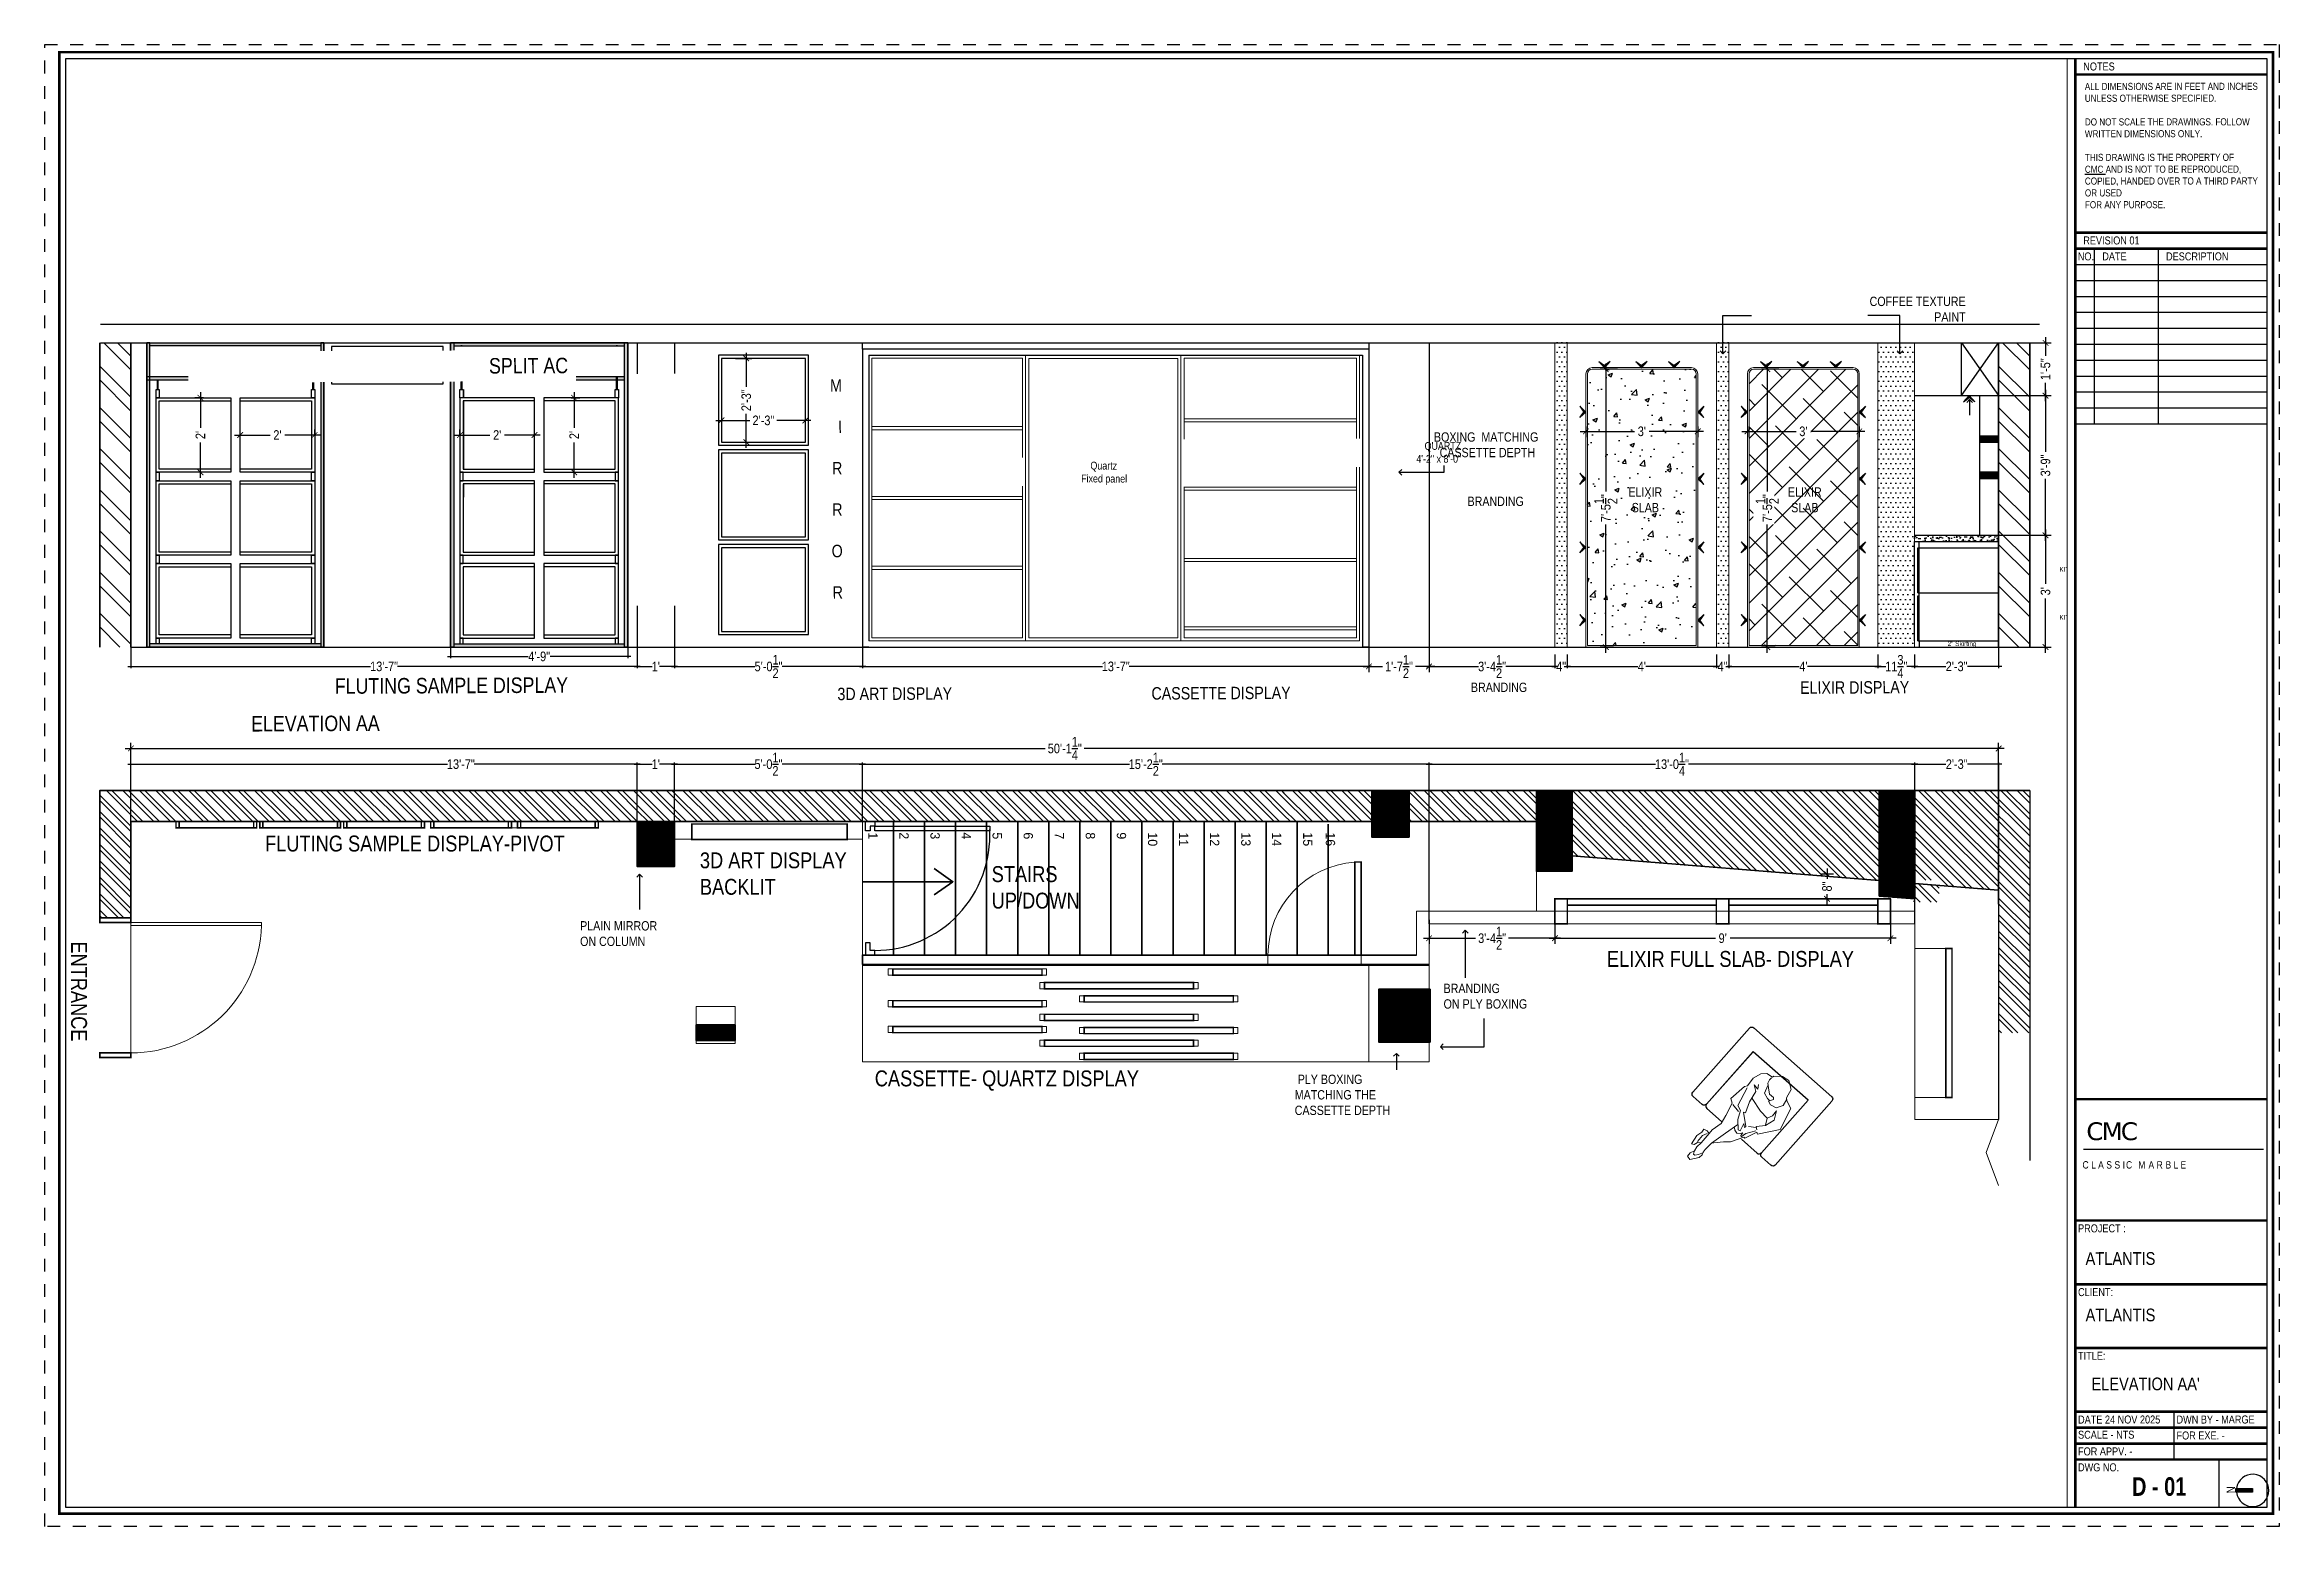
# Paper-space layout 'ELEVATION AA (2)' of a CAD drawing. Header units: inches. Extents: x -0.6 to 16.9, y -0.1 to 11.6.
# The model-space entities are those that its viewports show. They can reach past a viewport. Long polylines and large blocks are cut down to what shows.
import ezdxf

# ---------------------------------------------------------------- set-up
doc = ezdxf.new("R2010")
doc.units = ezdxf.units.IN
doc.header["$LTSCALE"] = 0.05
doc.header["$MEASUREMENT"] = 0
doc.header["$PDMODE"] = 3
doc.header["$PDSIZE"] = -4
for name, pattern in [('A2-XREF-115_FURN$0$HIDDEN', [0.375, 0.25, -0.125]), ('ACAD_ISO03W100', [30, 12, -18]), ('CONTINOUS', [0]), ('DASHED2', [0.375, 0.25, -0.125])]:
    doc.linetypes.add(name, pattern=pattern)
doc.layers.get('Defpoints').update_dxf_attribs({"linetype": 'DASHED2'})
for name, color, linetype, lineweight in [('A-PEOPLE', 12, 'Continuous', 20), ('FURNITURE', 1, 'Continuous', 18), ('hatch', 7, 'Continuous', 25), ('WALL', 7, 'Continuous', 35)]:
    doc.layers.add(name, color=color, linetype=linetype, lineweight=lineweight)
for name, color, linetype in [('Civil Dimension - Text', 7, 'Continuous'), ('Column', 6, 'Continuous'), ('Dim', 4, 'Continuous'), ('Door', 3, 'Continuous'), ('Eleavtion', 11, 'Continuous'), ('Flooring Hatch', 251, 'Continuous'), ('Flooring Layout', 7, 'Continuous'), ('Furniture text & dimension', 7, 'Continuous'), ('Rk_Sheet format', 40, 'Continuous'), ('Rk_Sheet Format text', 8, 'Continuous'), ('Sheet format', 1, 'Continuous'), ('text', 4, 'Continuous')]:
    doc.layers.add(name, color=color, linetype=linetype)
doc.layers.add('Nplot', color=3, linetype='Continuous', plot=False)
doc.styles.add('4MMOF3-8', font='ARIALN.TTF', dxfattribs={"height": 5.12})
doc.styles.add('9-128OF1-4', font='ARIALN.TTF', dxfattribs={"height": 3.0792})
doc.styles.get("Standard").update_dxf_attribs({"font": 'stylu.ttf', "height": 6})
doc.styles.add('W1', font='')
doc.styles.add('W2', font='ARIALN.TTF')
doc.styles.get('W1').set_extended_font_data('Arial Black', italic=True)
doc.dimstyles.new('DIM 1-4', dxfattribs={"dimtxt": 3.0792, "dimasz": 1.82, "dimexe": 1.82, "dimexo": 0, "dimgap": 0.09, "dimtad": 0, "dimzin": 0, "dimdsep": 46, "dimlunit": 4, "dimtxsty": '9-128OF1-4', "dimblk": 'ARCHTICK', "dimcen": 1.8125, "dimdle": 1.82, "dimclrd": 8, "dimclre": 8, "dimadec": 0, "dimazin": 0, "dimtfac": 1, "dimtofl": 0, "dimtmove": 0, "dimatfit": 3, "dimldrblk": 'OPEN90', "dimfxl": 1, "dimtolj": 1, "dimtzin": 0, "dimlwd": -1, "dimarcsym": 0})
doc.dimstyles.new('STANDARD$0', dxfattribs={"dimscale": 0, "dimtxt": 4, "dimasz": 0.5, "dimexe": 0, "dimexo": 0, "dimgap": 0, "dimtad": 0, "dimzin": 0, "dimdsep": 46, "dimlunit": 4, "dimtxsty": 'Standard', "dimblk": 'ARCHTICK', "dimcen": 0.09375, "dimclrd": 256, "dimclre": 8, "dimclrt": 7, "dimadec": 0, "dimazin": 0, "dimtfac": 1, "dimtofl": 0, "dimtmove": 1, "dimatfit": 3, "dimldrblk": 'OBLIQUE', "dimfxl": 0.1875, "dimtolj": 1, "dimtzin": 0, "dimlwd": -1, "dimlwe": -1, "dimarcsym": 0})
pattern_1 = [(315, (-38864.1968, 72291.905), (2.65165043, 2.65165043), []), (315, (-38864.1968, 72290.1373), (2.65165043, 2.65165043), [])]
pattern_2 = [(315, (11588.46567, -12.51202), (0.08838834765, 0.08838834765), [])]
pattern_3 = [(315, (-38864.19678, 72291.90508), (0.08838834765, 0.08838834765), [])]
pattern_4 = [(0, (2007.0237, 54.2387), (0.78125, 1.5625), [0, -1.5625])]

psp = doc.layouts.new('ELEVATION AA (2)')

# ---------------------------------------------------------------- texts
at = {"layer": 'Rk_Sheet Format text', "color": 0, "attachment_point": 1, "style": 'W2'}
for s, insert, char_height, width, rotation in [('NOTES', (15.352, 11.43), 0.0625, 1.42206, 0.0497), ('{\\C7;ALL DIMENSIONS ARE IN FEET AND INCHES UNLESS OTHERWISE SPECIFIED.\\P\\PDO NOT SCALE THE DRAWINGS. FOLLOW WRITTEN DIMENSIONS ONLY.\\P\\PTHIS DRAWING IS THE PROPERTY OF\\P\\LCMC \\lAND IS NOT TO BE REPRODUCED, COPIED, HANDED OVER TO A THIRD PARTY OR USED\\PFOR ANY PURPOSE.}', (15.364, 11.27), 0.05567, 1.4156, 0.0497), ('REVISION 01', (15.352, 10.065), 0.0625, 1.42206, 0.0497), ('NO.', (15.309, 9.94), 0.0625, 1.42206, 0.0497), ('DATE', (15.501, 9.94), 0.0625, 1.42206, 0.0497), ('DESCRIPTION', (16.001, 9.94), 0.0625, 1.42206, 0.0497), ('PROJECT :', (15.311, 2.314), 0.0625, 1.42206, 0.0497), ('ATLANTIS', (15.37, 2.096), 0.1, 1.4771, 0.0497), ('CLIENT:', (15.311, 1.814), 0.0625, 1.42206, 0.0497), ('ATLANTIS', (15.37, 1.653), 0.1, 1.4771, 0.0497), ('TITLE:', (15.311, 1.314), 0.0625, 1.42206, 0.0497), ("ELEVATION AA'", (15.416, 1.112), 0.1, 1.31828, 0.0497), ('DATE 24 NOV 2025', (15.311, 0.814), 0.0625, 1.42206, 0.0497), ('DWN BY - MARGE', (16.083, 0.814), 0.0625, 1.42206, 0.0497), ('\\A1;SCALE - NTS', (15.311, 0.695), 0.0625, 1.42206, 0.0497), ('FOR APPV. - ', (15.311, 0.564), 0.0625, 1.42206, 0.0497), ('FOR EXE. - ', (16.083, 0.689), 0.0625, 1.42206, 0.0497), ('DWG NO.', (15.311, 0.439), 0.0625, 1.42206, 0.0497), ('{\\fImpact|b0|i0|c0|p34;D - 01}', (15.734, 0.33), 0.14598, 2.07599, 0.0497), ('N', (16.477, 0.204), 0.0664, 1.76285, 90.9184)]:
    psp.add_mtext(s, dxfattribs=dict(at, insert=insert, char_height=char_height, width=width, rotation=rotation))
at = {"layer": 'Rk_Sheet Format text', "color": 0, "attachment_point": 1}
for s, insert, char_height, width, style in [('{\\fVerdana|b0|i0|c0|p34;\\T0.9;\\C7;CMC}', (15.376, 3.115), 0.14009, 1.36276, 'W1'), ('{\\T1.45;\\C7;CLASSIC MARBLE}', (15.346, 2.81), 0.05781, 2.47777, 'W2')]:
    psp.add_mtext(s, dxfattribs=dict(at, insert=insert, char_height=char_height, width=width, style=style))

msp = doc.modelspace()

# ---------------------------------------------------------------- texts
at = {"layer": 'Dim', "ltscale": 0.25, "char_height": 3, "attachment_point": 1, "rotation": 270}
for s, insert in [('1 ', (-43004.34734, -11984.84027)), ('2 ', (-42994.34734, -11984.84027)), ('3 ', (-42984.34734, -11984.84027)), ('4 ', (-42974.29131, -11984.84027)), ('5 ', (-42964.34734, -11984.84027)), ('6 ', (-42954.34734, -11984.84027)), ('7 ', (-42944.34734, -11984.84027)), ('8 ', (-42934.34734, -11984.84027)), ('9 ', (-42924.34734, -11984.84027)), ('10 ', (-42914.29131, -11984.84027)), ('11 ', (-42904.34734, -11984.84027)), ('12 ', (-42894.34734, -11984.84027)), ('13 ', (-42884.29131, -11984.84027)), ('14 ', (-42874.34734, -11984.84027)), ('15', (-42864.34734, -11984.84027)), ('16', (-42857.05865, -11984.84027))]:
    msp.add_mtext_dynamic_manual_height_columns(s, width=44, gutter_width=1, heights=[0], dxfattribs=dict(at, insert=insert))
at = {"layer": 'text', "ltscale": 50, "style": '4MMOF3-8'}
for s, insert, char_height, width, attachment_point in [('{\\C32;\\c2648525;COFFEE TEXTURE \\PPAINT}', (-42654.06556, -11816.29777), 3, 105.1209635, 6), ('\\pi43.72419;{\\C32;\\c2648525;BRANDING}', (-42858.15244, -11878.23113), 3, 105.1209635, 4), ('\\pi47.27672;{\\C32;\\c2648525;ELIXIR \\P\\pi48.3347;SLAB}', (-42809.91848, -11877.74894), 3, 105.1209635, 4), ('\\pi47.27672;{\\C32;\\c2648525;ELIXIR \\P\\pi48.3347;SLAB}', (-42758.56347, -11877.74894), 3, 105.1209635, 4), ('{\\C32;\\c2648525;KITCHEN DRAWERS}', (-42603.7691, -11900.16457), 1.5, 105.1209635, 6), ('{\\C32;\\c2648525;KITCHEN DRAWERS}', (-42603.7691, -11915.62915), 1.5, 105.1209635, 6), ('\\pi48.75728;{\\C32;\\c2648525;2" Skirting}', (-42708.62859, -11924.28624), 1.5, 105.1209635, 4), ('3D ART DISPLAY BACKLIT', (-43061.56338, -11998.15997), 5.12, 66.2810962, 4), ('STAIRS\\PUP/DOWN', (-42967.62383, -12002.60038), 5.12, 66.2810962, 4), ('PLAIN MIRROR\\PON COLUMN', (-43100.13001, -12017.47632), 3, 66.2810962, 4)]:
    msp.add_mtext(s, dxfattribs=dict(at, insert=insert, char_height=char_height, width=width, attachment_point=attachment_point))
at = {"layer": 'text', "color": 7, "ltscale": 50, "true_color": 0xffffff, "insert": (-42871.37395, -11939.89748), "char_height": 4, "width": 119.7881661, "attachment_point": 6, "rotation": 0.27126511, "style": '9-128OF1-4', "bg_fill": 2}
msp.add_mtext('{\\C30;\\c2254834;CASSETTE DISPLAY}', dxfattribs=at)
at = {"layer": 'text', "ltscale": 50, "char_height": 5.12, "attachment_point": 4, "style": '4MMOF3-8'}
for s, insert in [('FLUTING SAMPLE DISPLAY-PIVOT', (-43201.55752, -11988.48593)), ('ELIXIR FULL SLAB- DISPLAY', (-42769.54237, -12025.66377)), ('CASSETTE- QUARTZ DISPLAY', (-43005.25682, -12064.81167))]:
    msp.add_mtext_dynamic_manual_height_columns(s, width=127.679357, gutter_width=15.396, heights=[0], dxfattribs=dict(at, insert=insert))

# ---------------------------------------------------------------- blocks, each defined once
blk = doc.blocks.new('_ArchTick')
at = {"color": 0, "const_width": 0.15}
blk.add_lwpolyline([(-0.5, -0.5), (0.5, 0.5)], dxfattribs=at)
blk = doc.blocks.new('A$C9f012d1b')
at = {"layer": 'A-PEOPLE', "color": 1, "lineweight": 0}
blk.add_lwpolyline([(736, 178), (755, 204), (786, 212), (795, 233), (715, 244), (669, 233), (639, 235), (631, 208), (637, 180), (597, 183), (509, 162), (437, 176), (326, 204), (305, 239), (156, 220), (137, 204), (59, 210), (-10, 187), (-44, 153), (-53, 99), (-65, 96), (-111, 42), (-120, -21), (-78, -82), (0, -99), (15, -116), (40, -183), (227, -232), (378, -120), (370, -103), (473, -63), (471, -51), (572, 4), (610, 46), (667, 101), (683, 113), (755, 119), (784, 115), (805, 109), (837, 111), (900, 159), (892, 191), (858, 191), (822, 178), (786, 183)], close=True, dxfattribs=at)
for points in [[(69, 145), (101, 122), (95, 168), (126, 122), (225, 105), (313, 71), (318, 86), (395, -5), (408, -2), (387, 23), (452, 6), (458, 23), (395, 80), (326, 115), (309, 157), (151, 197)], [(330, 193), (343, 120)], [(646, 193), (686, 210), (749, 210)], [(4, -108), (65, -120), (116, -91), (128, -40), (118, -7), (80, -30), (67, -19), (67, 25), (36, 65), (11, 94), (-19, 103), (-44, 101)], [(25, 82), (90, 61), (105, 14), (107, -11)], [(189, 107), (221, -11), (229, -91), (185, -110), (132, -110), (204, -145), (282, -122), (339, -68), (355, -91)], [(465, 56), (477, 40), (484, 12), (467, -9), (450, -21), (477, -26), (482, -34), (437, -45), (368, -91)], [(427, 54), (547, 82), (683, 113)], [(637, 180), (736, 178)], [(829, 174), (847, 164), (847, 151), (824, 132), (784, 111)], [(229, -91), (280, -118)], [(345, -74), (381, -23)]]:
    blk.add_lwpolyline(points, dxfattribs=at)
blk = doc.blocks.new('adwawd')
at = {"layer": 'Flooring Hatch', "ltscale": 50, "true_color": 0xcd6928}
h = blk.add_hatch(color=32, dxfattribs=at)
h.dxf.hatch_style = 1
h.paths.add_polyline_path([(-77941.3, -7094), (-77946, -7099.1), (-77941.3, -7095.7), (-77936.7, -7099.1)])
at = {"layer": 'Civil Dimension - Text', "color": 2, "ltscale": 50}
for p, q in [((-77941.3, -7094), (-77946, -7099.1)), ((-77946, -7099.1), (-77941.3, -7095.7)), ((-77941.3, -7094), (-77936.7, -7099.1)), ((-77936.7, -7099.1), (-77941.3, -7095.7))]:
    blk.add_line(p, q, dxfattribs=at)
blk = doc.blocks.new('_Open90')
at = {"color": 0, "linetype": 'ByBlock', "lineweight": -2}
for p, q in [((0, 0), (-1, 0)), ((-0.5, 0.5), (0, 0)), ((0, 0), (-0.5, -0.5))]:
    blk.add_line(p, q, dxfattribs=at)
blk = doc.blocks.new('*D531')
at = {"layer": 'Defpoints', "color": 0, "ltscale": 50, "transparency": 16777216}
for p in [(-42766.18, -11835.65), (-42769.92, -11925.15), (-42767.44, -11925.15)]:
    blk.add_point(p, dxfattribs=at)
at = {"layer": 'Flooring Layout', "color": 8, "linetype": 'ACAD_ISO03W100', "ltscale": 50, "transparency": 16777216}
for p, q in [((-42769.92, -11833.83), (-42769.92, -11876.03)), ((-42769.92, -11926.97), (-42769.92, -11884.76))]:
    blk.add_line(p, q, dxfattribs=at)
at = {"layer": 'Flooring Layout', "color": 8, "linetype": 'ACAD_ISO03W100', "lineweight": -2, "ltscale": 50, "transparency": 16777216}
for p, q in [((-42766.18, -11835.65), (-42771.74, -11835.65)), ((-42767.44, -11925.15), (-42771.74, -11925.15))]:
    blk.add_line(p, q, dxfattribs=at)
at = {"layer": 'Flooring Layout', "color": 8, "ltscale": 50, "transparency": 16777216, "xscale": 1.82, "yscale": 1.82, "zscale": 1.82}
for p, rotation in [((-42769.92, -11835.65), 90), ((-42769.92, -11925.15), 270)]:
    blk.add_blockref('_ArchTick', p, dxfattribs=dict(at, rotation=rotation))
at = {"layer": 'Flooring Layout', "color": 0, "ltscale": 50, "transparency": 16777216, "insert": (-42769.92, -11880.4), "char_height": 3.0792, "attachment_point": 5, "rotation": 90, "style": '9-128OF1-4', "bg_fill": 3, "box_fill_scale": 1.25, "bg_fill_color": 256, "bg_fill_true_color": 13158600, "bg_fill_transparency": 0}
blk.add_mtext('\\A1;7\'-5{\\H1x;\\S1/2;}"', dxfattribs=at)
blk = doc.blocks.new('*D532')
at = {"layer": 'Defpoints', "color": 0, "ltscale": 50, "transparency": 16777216}
for p in [(-42776.31, -11854.08), (-42740.31, -11854.08), (-42740.31, -11855.67)]:
    blk.add_point(p, dxfattribs=at)
at = {"layer": 'Flooring Layout', "color": 8, "linetype": 'ACAD_ISO03W100', "ltscale": 50, "transparency": 16777216}
for p, q in [((-42778.13, -11855.67), (-42759.56, -11855.67)), ((-42738.49, -11855.67), (-42757.06, -11855.67))]:
    blk.add_line(p, q, dxfattribs=at)
at = {"layer": 'Flooring Layout', "color": 8, "linetype": 'ACAD_ISO03W100', "lineweight": -2, "ltscale": 50, "transparency": 16777216}
for p, q in [((-42776.31, -11854.08), (-42776.31, -11857.49)), ((-42740.31, -11854.08), (-42740.31, -11857.49))]:
    blk.add_line(p, q, dxfattribs=at)
at = {"layer": 'Flooring Layout', "color": 8, "ltscale": 50, "transparency": 16777216, "xscale": 1.82, "yscale": 1.82, "zscale": 1.82, "rotation": 180}
blk.add_blockref('_ArchTick', (-42776.31, -11855.67), dxfattribs=at)
at = {"layer": 'Flooring Layout', "color": 8, "ltscale": 50, "transparency": 16777216, "xscale": 1.82, "yscale": 1.82, "zscale": 1.82}
blk.add_blockref('_ArchTick', (-42740.31, -11855.67), dxfattribs=at)
at = {"layer": 'Flooring Layout', "color": 0, "ltscale": 50, "transparency": 16777216, "insert": (-42758.31, -11855.67), "char_height": 3.079, "attachment_point": 5, "style": '9-128OF1-4', "bg_fill": 3, "box_fill_scale": 1.25, "bg_fill_color": 256, "bg_fill_true_color": 13158600, "bg_fill_transparency": 0}
blk.add_mtext("\\A1;3'", dxfattribs=at)
blk = doc.blocks.new('*D533')
at = {"layer": 'Defpoints', "color": 0, "ltscale": 50, "transparency": 16777216}
for p in [(-42714.18, -11835.65), (-42717.92, -11925.15), (-42715.44, -11925.15)]:
    blk.add_point(p, dxfattribs=at)
at = {"layer": 'Flooring Layout', "color": 8, "linetype": 'ACAD_ISO03W100', "ltscale": 50, "transparency": 16777216}
for p, q in [((-42717.92, -11833.83), (-42717.92, -11876.03)), ((-42717.92, -11926.97), (-42717.92, -11884.76))]:
    blk.add_line(p, q, dxfattribs=at)
at = {"layer": 'Flooring Layout', "color": 8, "linetype": 'ACAD_ISO03W100', "lineweight": -2, "ltscale": 50, "transparency": 16777216}
for p, q in [((-42714.18, -11835.65), (-42719.74, -11835.65)), ((-42715.44, -11925.15), (-42719.74, -11925.15))]:
    blk.add_line(p, q, dxfattribs=at)
at = {"layer": 'Flooring Layout', "color": 8, "ltscale": 50, "transparency": 16777216, "xscale": 1.82, "yscale": 1.82, "zscale": 1.82}
for p, rotation in [((-42717.92, -11835.65), 90), ((-42717.92, -11925.15), 270)]:
    blk.add_blockref('_ArchTick', p, dxfattribs=dict(at, rotation=rotation))
at = {"layer": 'Flooring Layout', "color": 0, "ltscale": 50, "transparency": 16777216, "insert": (-42717.92, -11880.4), "char_height": 3.0792, "attachment_point": 5, "rotation": 90, "style": '9-128OF1-4', "bg_fill": 3, "box_fill_scale": 1.25, "bg_fill_color": 256, "bg_fill_true_color": 13158600, "bg_fill_transparency": 0}
blk.add_mtext('\\A1;7\'-5{\\H1x;\\S1/2;}"', dxfattribs=at)
blk = doc.blocks.new('*D534')
at = {"layer": 'Defpoints', "color": 0, "ltscale": 50, "transparency": 16777216}
for p in [(-42724.31, -11854.08), (-42688.31, -11854.08), (-42688.31, -11855.67)]:
    blk.add_point(p, dxfattribs=at)
at = {"layer": 'Flooring Layout', "color": 8, "linetype": 'ACAD_ISO03W100', "ltscale": 50, "transparency": 16777216}
for p, q in [((-42726.13, -11855.67), (-42707.56, -11855.67)), ((-42686.49, -11855.67), (-42705.06, -11855.67))]:
    blk.add_line(p, q, dxfattribs=at)
at = {"layer": 'Flooring Layout', "color": 8, "linetype": 'ACAD_ISO03W100', "lineweight": -2, "ltscale": 50, "transparency": 16777216}
for p, q in [((-42724.31, -11854.08), (-42724.31, -11857.49)), ((-42688.31, -11854.08), (-42688.31, -11857.49))]:
    blk.add_line(p, q, dxfattribs=at)
at = {"layer": 'Flooring Layout', "color": 8, "ltscale": 50, "transparency": 16777216, "xscale": 1.82, "yscale": 1.82, "zscale": 1.82, "rotation": 180}
blk.add_blockref('_ArchTick', (-42724.31, -11855.67), dxfattribs=at)
at = {"layer": 'Flooring Layout', "color": 8, "ltscale": 50, "transparency": 16777216, "xscale": 1.82, "yscale": 1.82, "zscale": 1.82}
blk.add_blockref('_ArchTick', (-42688.31, -11855.67), dxfattribs=at)
at = {"layer": 'Flooring Layout', "color": 0, "ltscale": 50, "transparency": 16777216, "insert": (-42706.31, -11855.67), "char_height": 3.079, "attachment_point": 5, "style": '9-128OF1-4', "bg_fill": 3, "box_fill_scale": 1.25, "bg_fill_color": 256, "bg_fill_true_color": 13158600, "bg_fill_transparency": 0}
blk.add_mtext("\\A1;3'", dxfattribs=at)
blk = doc.blocks.new('*D535')
at = {"layer": 'Defpoints', "color": 0, "ltscale": 50, "transparency": 16777216}
for p in [(-42782.31, -11927.57), (-42734.31, -11927.57), (-42734.31, -11931.4)]:
    blk.add_point(p, dxfattribs=at)
at = {"layer": 'Flooring Layout', "color": 8, "linetype": 'Continuous', "lineweight": -2, "ltscale": 50, "transparency": 16777216}
for p, q in [((-42782.31, -11927.57), (-42782.31, -11931.9)), ((-42734.31, -11927.57), (-42734.31, -11931.9))]:
    blk.add_line(p, q, dxfattribs=at)
at = {"layer": 'Flooring Layout', "color": 8, "linetype": 'Continuous', "ltscale": 50, "transparency": 16777216}
for p, q in [((-42783.31, -11931.4), (-42759.61, -11931.4)), ((-42733.31, -11931.4), (-42757.01, -11931.4))]:
    blk.add_line(p, q, dxfattribs=at)
at = {"layer": 'Flooring Layout', "color": 8, "ltscale": 50, "transparency": 16777216, "xscale": 0.25, "yscale": 0.25, "zscale": 0.25, "rotation": 180}
blk.add_blockref('_ArchTick', (-42782.31, -11931.4), dxfattribs=at)
at = {"layer": 'Flooring Layout', "color": 8, "ltscale": 50, "transparency": 16777216, "xscale": 0.25, "yscale": 0.25, "zscale": 0.25}
blk.add_blockref('_ArchTick', (-42734.31, -11931.4), dxfattribs=at)
at = {"layer": 'Flooring Layout', "color": 0, "ltscale": 50, "transparency": 16777216, "insert": (-42758.31, -11931.4), "char_height": 3.079, "attachment_point": 5, "style": '9-128OF1-4'}
blk.add_mtext("\\A1;4'", dxfattribs=at)
blk = doc.blocks.new('*D536')
at = {"layer": 'Defpoints', "color": 0, "ltscale": 50, "transparency": 16777216}
for p in [(-42734.31, -11927.57), (-42730.31, -11927.57), (-42730.31, -11931.4)]:
    blk.add_point(p, dxfattribs=at)
at = {"layer": 'Flooring Layout', "color": 8, "linetype": 'ACAD_ISO03W100', "lineweight": -2, "ltscale": 50, "transparency": 16777216}
for p, q in [((-42734.31, -11927.57), (-42734.31, -11931.9)), ((-42730.31, -11927.57), (-42730.31, -11931.9))]:
    blk.add_line(p, q, dxfattribs=at)
at = {"layer": 'Flooring Layout', "color": 8, "linetype": 'ACAD_ISO03W100', "ltscale": 50, "transparency": 16777216}
for p, q in [((-42735.31, -11931.4), (-42733.91, -11931.4)), ((-42729.31, -11931.4), (-42730.72, -11931.4))]:
    blk.add_line(p, q, dxfattribs=at)
at = {"layer": 'Flooring Layout', "color": 8, "ltscale": 50, "transparency": 16777216, "xscale": 0.25, "yscale": 0.25, "zscale": 0.25, "rotation": 180}
blk.add_blockref('_ArchTick', (-42734.31, -11931.4), dxfattribs=at)
at = {"layer": 'Flooring Layout', "color": 8, "ltscale": 50, "transparency": 16777216, "xscale": 0.25, "yscale": 0.25, "zscale": 0.25}
blk.add_blockref('_ArchTick', (-42730.31, -11931.4), dxfattribs=at)
at = {"layer": 'Flooring Layout', "color": 0, "ltscale": 50, "transparency": 16777216, "insert": (-42732.31, -11931.4), "char_height": 3.079, "attachment_point": 5, "style": '9-128OF1-4'}
blk.add_mtext('\\A1;4"', dxfattribs=at)
blk = doc.blocks.new('*D537')
at = {"layer": 'Defpoints', "color": 0, "ltscale": 50, "transparency": 16777216}
for p in [(-42730.31, -11927.57), (-42682.31, -11927.57), (-42682.31, -11931.4)]:
    blk.add_point(p, dxfattribs=at)
at = {"layer": 'Flooring Layout', "color": 8, "linetype": 'ACAD_ISO03W100', "lineweight": -2, "ltscale": 50, "transparency": 16777216}
for p, q in [((-42730.31, -11927.57), (-42730.31, -11931.9)), ((-42682.31, -11927.57), (-42682.31, -11931.9))]:
    blk.add_line(p, q, dxfattribs=at)
at = {"layer": 'Flooring Layout', "color": 8, "linetype": 'ACAD_ISO03W100', "ltscale": 50, "transparency": 16777216}
for p, q in [((-42731.31, -11931.4), (-42707.61, -11931.4)), ((-42681.31, -11931.4), (-42705.01, -11931.4))]:
    blk.add_line(p, q, dxfattribs=at)
at = {"layer": 'Flooring Layout', "color": 8, "ltscale": 50, "transparency": 16777216, "xscale": 0.25, "yscale": 0.25, "zscale": 0.25, "rotation": 180}
blk.add_blockref('_ArchTick', (-42730.31, -11931.4), dxfattribs=at)
at = {"layer": 'Flooring Layout', "color": 8, "ltscale": 50, "transparency": 16777216, "xscale": 0.25, "yscale": 0.25, "zscale": 0.25}
blk.add_blockref('_ArchTick', (-42682.31, -11931.4), dxfattribs=at)
at = {"layer": 'Flooring Layout', "color": 0, "ltscale": 50, "transparency": 16777216, "insert": (-42706.31, -11931.4), "char_height": 3.079, "attachment_point": 5, "style": '9-128OF1-4'}
blk.add_mtext("\\A1;4'", dxfattribs=at)
blk = doc.blocks.new('*D538')
at = {"layer": 'Defpoints', "color": 0, "ltscale": 50, "transparency": 16777216}
for p in [(-42682.31, -11927.57), (-42670.49, -11927.57), (-42670.49, -11931.4)]:
    blk.add_point(p, dxfattribs=at)
at = {"layer": 'Flooring Layout', "color": 8, "linetype": 'ACAD_ISO03W100', "lineweight": -2, "ltscale": 50, "transparency": 16777216}
for p, q in [((-42682.31, -11927.57), (-42682.31, -11931.9)), ((-42670.49, -11927.57), (-42670.49, -11931.9))]:
    blk.add_line(p, q, dxfattribs=at)
at = {"layer": 'Flooring Layout', "color": 8, "linetype": 'ACAD_ISO03W100', "ltscale": 50, "transparency": 16777216}
for p, q in [((-42683.31, -11931.4), (-42679.77, -11931.4)), ((-42669.49, -11931.4), (-42673.03, -11931.4))]:
    blk.add_line(p, q, dxfattribs=at)
at = {"layer": 'Flooring Layout', "color": 8, "ltscale": 50, "transparency": 16777216, "xscale": 0.25, "yscale": 0.25, "zscale": 0.25, "rotation": 180}
blk.add_blockref('_ArchTick', (-42682.31, -11931.4), dxfattribs=at)
at = {"layer": 'Flooring Layout', "color": 8, "ltscale": 50, "transparency": 16777216, "xscale": 0.25, "yscale": 0.25, "zscale": 0.25}
blk.add_blockref('_ArchTick', (-42670.49, -11931.4), dxfattribs=at)
at = {"layer": 'Flooring Layout', "color": 0, "ltscale": 50, "transparency": 16777216, "insert": (-42676.4, -11931.4), "char_height": 3.0792, "attachment_point": 5, "style": '9-128OF1-4'}
blk.add_mtext('\\A1;11{\\H1x;\\S3/4;}"', dxfattribs=at)
blk = doc.blocks.new('*D539')
at = {"layer": 'Defpoints', "color": 0, "ltscale": 50, "transparency": 16777216}
for p in [(-42826.78, -11927.57), (-42786.28, -11927.57), (-42826.78, -11931.4)]:
    blk.add_point(p, dxfattribs=at)
at = {"layer": 'Flooring Layout', "color": 8, "linetype": 'Continuous', "lineweight": -2, "ltscale": 50, "transparency": 16777216}
for p, q in [((-42826.78, -11927.57), (-42826.78, -11931.9)), ((-42786.28, -11927.57), (-42786.28, -11931.9))]:
    blk.add_line(p, q, dxfattribs=at)
at = {"layer": 'Flooring Layout', "color": 8, "linetype": 'Continuous', "ltscale": 50, "transparency": 16777216}
for p, q in [((-42827.78, -11931.4), (-42810.9, -11931.4)), ((-42785.28, -11931.4), (-42802.15, -11931.4))]:
    blk.add_line(p, q, dxfattribs=at)
at = {"layer": 'Flooring Layout', "color": 8, "ltscale": 50, "transparency": 16777216, "xscale": 0.25, "yscale": 0.25, "zscale": 0.25, "rotation": 180}
blk.add_blockref('_ArchTick', (-42826.78, -11931.4), dxfattribs=at)
at = {"layer": 'Flooring Layout', "color": 8, "ltscale": 50, "transparency": 16777216, "xscale": 0.25, "yscale": 0.25, "zscale": 0.25}
blk.add_blockref('_ArchTick', (-42786.28, -11931.4), dxfattribs=at)
at = {"layer": 'Flooring Layout', "color": 0, "ltscale": 50, "transparency": 16777216, "insert": (-42806.53, -11931.4), "char_height": 3.0792, "attachment_point": 5, "style": '9-128OF1-4'}
blk.add_mtext('\\A1;3\'-4{\\H1x;\\S1/2;}"', dxfattribs=at)
blk = doc.blocks.new('*D540')
at = {"layer": 'Defpoints', "color": 0, "ltscale": 50, "transparency": 16777216}
for p in [(-43244.75, -11925.15), (-43081.75, -11925.15), (-43244.75, -11931.4)]:
    blk.add_point(p, dxfattribs=at)
at = {"layer": 'Flooring Layout', "color": 8, "linetype": 'Continuous', "lineweight": -2, "ltscale": 50, "transparency": 16777216}
for p, q in [((-43244.75, -11925.15), (-43244.75, -11931.9)), ((-43081.75, -11925.15), (-43081.75, -11931.9))]:
    blk.add_line(p, q, dxfattribs=at)
at = {"layer": 'Flooring Layout', "color": 8, "linetype": 'Continuous', "ltscale": 50, "transparency": 16777216}
for p, q in [((-43245.75, -11931.4), (-43167.56, -11931.4)), ((-43080.75, -11931.4), (-43158.94, -11931.4))]:
    blk.add_line(p, q, dxfattribs=at)
at = {"layer": 'Flooring Layout', "color": 8, "ltscale": 50, "transparency": 16777216, "xscale": 0.25, "yscale": 0.25, "zscale": 0.25, "rotation": 180}
blk.add_blockref('_ArchTick', (-43244.75, -11931.4), dxfattribs=at)
at = {"layer": 'Flooring Layout', "color": 8, "ltscale": 50, "transparency": 16777216, "xscale": 0.25, "yscale": 0.25, "zscale": 0.25}
blk.add_blockref('_ArchTick', (-43081.75, -11931.4), dxfattribs=at)
at = {"layer": 'Flooring Layout', "color": 0, "ltscale": 50, "transparency": 16777216, "insert": (-43163.25, -11931.4), "char_height": 3.079, "attachment_point": 5, "style": '9-128OF1-4'}
blk.add_mtext('\\A1;13\'-7"', dxfattribs=at)
blk = doc.blocks.new('*D541')
at = {"layer": 'Defpoints', "color": 0, "ltscale": 50, "transparency": 16777216}
for p in [(-43081.75, -11925.15), (-43069.75, -11925.15), (-43069.75, -11931.4)]:
    blk.add_point(p, dxfattribs=at)
at = {"layer": 'Flooring Layout', "color": 8, "linetype": 'ACAD_ISO03W100', "lineweight": -2, "ltscale": 50, "transparency": 16777216}
for p, q in [((-43081.75, -11925.15), (-43081.75, -11931.9)), ((-43069.75, -11925.15), (-43069.75, -11931.9))]:
    blk.add_line(p, q, dxfattribs=at)
at = {"layer": 'Flooring Layout', "color": 8, "linetype": 'ACAD_ISO03W100', "ltscale": 50, "transparency": 16777216}
for p, q in [((-43082.75, -11931.4), (-43076.88, -11931.4)), ((-43068.75, -11931.4), (-43074.62, -11931.4))]:
    blk.add_line(p, q, dxfattribs=at)
at = {"layer": 'Flooring Layout', "color": 8, "ltscale": 50, "transparency": 16777216, "xscale": 0.25, "yscale": 0.25, "zscale": 0.25, "rotation": 180}
blk.add_blockref('_ArchTick', (-43081.75, -11931.4), dxfattribs=at)
at = {"layer": 'Flooring Layout', "color": 8, "ltscale": 50, "transparency": 16777216, "xscale": 0.25, "yscale": 0.25, "zscale": 0.25}
blk.add_blockref('_ArchTick', (-43069.75, -11931.4), dxfattribs=at)
at = {"layer": 'Flooring Layout', "color": 0, "ltscale": 50, "transparency": 16777216, "insert": (-43075.75, -11931.4), "char_height": 3.079, "attachment_point": 5, "style": '9-128OF1-4'}
blk.add_mtext("\\A1;1'", dxfattribs=at)
blk = doc.blocks.new('*D542')
at = {"layer": 'Defpoints', "color": 0, "ltscale": 50, "transparency": 16777216}
for p in [(-43069.75, -11925.15), (-43009.19, -11925.15), (-43009.19, -11931.4)]:
    blk.add_point(p, dxfattribs=at)
at = {"layer": 'Flooring Layout', "color": 8, "linetype": 'ACAD_ISO03W100', "lineweight": -2, "ltscale": 50, "transparency": 16777216}
for p, q in [((-43069.75, -11925.15), (-43069.75, -11931.9)), ((-43009.19, -11925.15), (-43009.19, -11931.9))]:
    blk.add_line(p, q, dxfattribs=at)
at = {"layer": 'Flooring Layout', "color": 8, "linetype": 'ACAD_ISO03W100', "ltscale": 50, "transparency": 16777216}
for p, q in [((-43070.75, -11931.4), (-43043.85, -11931.4)), ((-43008.19, -11931.4), (-43035.1, -11931.4))]:
    blk.add_line(p, q, dxfattribs=at)
at = {"layer": 'Flooring Layout', "color": 8, "ltscale": 50, "transparency": 16777216, "xscale": 0.25, "yscale": 0.25, "zscale": 0.25, "rotation": 180}
blk.add_blockref('_ArchTick', (-43069.75, -11931.4), dxfattribs=at)
at = {"layer": 'Flooring Layout', "color": 8, "ltscale": 50, "transparency": 16777216, "xscale": 0.25, "yscale": 0.25, "zscale": 0.25}
blk.add_blockref('_ArchTick', (-43009.19, -11931.4), dxfattribs=at)
at = {"layer": 'Flooring Layout', "color": 0, "ltscale": 50, "transparency": 16777216, "insert": (-43039.47, -11931.4), "char_height": 3.0792, "attachment_point": 5, "style": '9-128OF1-4'}
blk.add_mtext('\\A1;5\'-0{\\H1x;\\S1/2;}"', dxfattribs=at)
blk = doc.blocks.new('*D543')
at = {"layer": 'Defpoints', "color": 0, "ltscale": 50, "transparency": 16777216}
for p in [(-43009.19, -11925.15), (-42846.19, -11925.15), (-42846.19, -11931.4)]:
    blk.add_point(p, dxfattribs=at)
at = {"layer": 'Flooring Layout', "color": 8, "linetype": 'Continuous', "lineweight": -2, "ltscale": 50, "transparency": 16777216}
for p, q in [((-43009.19, -11925.15), (-43009.19, -11931.9)), ((-42846.19, -11925.15), (-42846.19, -11931.9))]:
    blk.add_line(p, q, dxfattribs=at)
at = {"layer": 'Flooring Layout', "color": 8, "linetype": 'Continuous', "ltscale": 50, "transparency": 16777216}
for p, q in [((-43010.19, -11931.4), (-42932, -11931.4)), ((-42845.19, -11931.4), (-42923.38, -11931.4))]:
    blk.add_line(p, q, dxfattribs=at)
at = {"layer": 'Flooring Layout', "color": 8, "ltscale": 50, "transparency": 16777216, "xscale": 0.25, "yscale": 0.25, "zscale": 0.25, "rotation": 180}
blk.add_blockref('_ArchTick', (-43009.19, -11931.4), dxfattribs=at)
at = {"layer": 'Flooring Layout', "color": 8, "ltscale": 50, "transparency": 16777216, "xscale": 0.25, "yscale": 0.25, "zscale": 0.25}
blk.add_blockref('_ArchTick', (-42846.19, -11931.4), dxfattribs=at)
at = {"layer": 'Flooring Layout', "color": 0, "ltscale": 50, "transparency": 16777216, "insert": (-42927.69, -11931.4), "char_height": 3.079, "attachment_point": 5, "style": '9-128OF1-4'}
blk.add_mtext('\\A1;13\'-7"', dxfattribs=at)
blk = doc.blocks.new('*D544')
at = {"layer": 'Defpoints', "color": 0, "ltscale": 50, "transparency": 16777216}
for p in [(-42846.19, -11925.15), (-42826.81, -11925.15), (-42826.81, -11931.4)]:
    blk.add_point(p, dxfattribs=at)
at = {"layer": 'Flooring Layout', "color": 8, "linetype": 'ACAD_ISO03W100', "lineweight": -2, "ltscale": 50, "transparency": 16777216}
for p, q in [((-42846.19, -11925.15), (-42846.19, -11933.22)), ((-42826.81, -11925.15), (-42826.81, -11933.22))]:
    blk.add_line(p, q, dxfattribs=at)
at = {"layer": 'Flooring Layout', "color": 8, "linetype": 'ACAD_ISO03W100', "ltscale": 50, "transparency": 16777216}
for p, q in [((-42848.01, -11931.4), (-42840.76, -11931.4)), ((-42824.99, -11931.4), (-42832.25, -11931.4))]:
    blk.add_line(p, q, dxfattribs=at)
at = {"layer": 'Flooring Layout', "color": 8, "ltscale": 50, "transparency": 16777216, "xscale": 1.82, "yscale": 1.82, "zscale": 1.82, "rotation": 180}
blk.add_blockref('_ArchTick', (-42846.19, -11931.4), dxfattribs=at)
at = {"layer": 'Flooring Layout', "color": 8, "ltscale": 50, "transparency": 16777216, "xscale": 1.82, "yscale": 1.82, "zscale": 1.82}
blk.add_blockref('_ArchTick', (-42826.81, -11931.4), dxfattribs=at)
at = {"layer": 'Flooring Layout', "color": 0, "ltscale": 50, "transparency": 16777216, "insert": (-42836.5, -11931.4), "char_height": 3.0792, "attachment_point": 5, "style": '9-128OF1-4', "bg_fill": 3, "box_fill_scale": 1.25, "bg_fill_color": 256, "bg_fill_true_color": 13158600, "bg_fill_transparency": 0}
blk.add_mtext('\\A1;1\'-7{\\H1x;\\S1/2;}"', dxfattribs=at)
blk = doc.blocks.new('*D547')
at = {"layer": 'Defpoints', "color": 0, "ltscale": 50, "transparency": 16777216}
for p in [(-42643.45, -11889.15), (-42643.45, -11925.15), (-42628.35, -11925.15)]:
    blk.add_point(p, dxfattribs=at)
at = {"layer": 'Flooring Layout', "color": 8, "linetype": 'ACAD_ISO03W100', "lineweight": -2, "ltscale": 50, "transparency": 16777216}
for p, q in [((-42643.45, -11889.15), (-42626.53, -11889.15)), ((-42643.45, -11925.15), (-42626.53, -11925.15))]:
    blk.add_line(p, q, dxfattribs=at)
at = {"layer": 'Flooring Layout', "color": 8, "linetype": 'ACAD_ISO03W100', "ltscale": 50, "transparency": 16777216}
for p, q in [((-42628.35, -11887.33), (-42628.35, -11905.89)), ((-42628.35, -11926.97), (-42628.35, -11908.4))]:
    blk.add_line(p, q, dxfattribs=at)
at = {"layer": 'Flooring Layout', "color": 8, "ltscale": 50, "transparency": 16777216, "xscale": 1.82, "yscale": 1.82, "zscale": 1.82}
for p, rotation in [((-42628.35, -11889.15), 90), ((-42628.35, -11925.15), 270)]:
    blk.add_blockref('_ArchTick', p, dxfattribs=dict(at, rotation=rotation))
at = {"layer": 'Flooring Layout', "color": 0, "ltscale": 50, "transparency": 16777216, "insert": (-42628.35, -11907.15), "char_height": 3.079, "attachment_point": 5, "rotation": 90, "style": '9-128OF1-4', "bg_fill": 3, "box_fill_scale": 1.25, "bg_fill_color": 256, "bg_fill_true_color": 13158600, "bg_fill_transparency": 0}
blk.add_mtext("\\A1;3'", dxfattribs=at)
blk = doc.blocks.new('*D548')
at = {"layer": 'Defpoints', "color": 0, "ltscale": 50, "transparency": 16777216}
for p in [(-42645.12, -11844.15), (-42628.35, -11844.15), (-42643.45, -11889.15)]:
    blk.add_point(p, dxfattribs=at)
at = {"layer": 'Flooring Layout', "color": 8, "linetype": 'ACAD_ISO03W100', "lineweight": -2, "ltscale": 50, "transparency": 16777216}
for p, q in [((-42645.12, -11844.15), (-42626.53, -11844.15)), ((-42643.45, -11889.15), (-42626.53, -11889.15))]:
    blk.add_line(p, q, dxfattribs=at)
at = {"layer": 'Flooring Layout', "color": 8, "linetype": 'ACAD_ISO03W100', "ltscale": 50, "transparency": 16777216}
for p, q in [((-42628.35, -11842.33), (-42628.35, -11863.2)), ((-42628.35, -11890.97), (-42628.35, -11870.1))]:
    blk.add_line(p, q, dxfattribs=at)
at = {"layer": 'Flooring Layout', "color": 8, "ltscale": 50, "transparency": 16777216, "xscale": 1.82, "yscale": 1.82, "zscale": 1.82}
for p, rotation in [((-42628.35, -11844.15), 90), ((-42628.35, -11889.15), 270)]:
    blk.add_blockref('_ArchTick', p, dxfattribs=dict(at, rotation=rotation))
at = {"layer": 'Flooring Layout', "color": 0, "ltscale": 50, "transparency": 16777216, "insert": (-42628.35, -11866.65), "char_height": 3.079, "attachment_point": 5, "rotation": 90, "style": '9-128OF1-4', "bg_fill": 3, "box_fill_scale": 1.25, "bg_fill_color": 256, "bg_fill_true_color": 13158600, "bg_fill_transparency": 0}
blk.add_mtext('\\A1;3\'-9"', dxfattribs=at)
blk = doc.blocks.new('*D549')
at = {"layer": 'Defpoints', "color": 0, "ltscale": 50, "transparency": 16777216}
for p in [(-42633.45, -11827.15), (-42628.35, -11827.15), (-42645.12, -11844.15)]:
    blk.add_point(p, dxfattribs=at)
at = {"layer": 'Flooring Layout', "color": 8, "linetype": 'ACAD_ISO03W100', "lineweight": -2, "ltscale": 50, "transparency": 16777216}
for p, q in [((-42633.45, -11827.15), (-42626.53, -11827.15)), ((-42645.12, -11844.15), (-42626.53, -11844.15))]:
    blk.add_line(p, q, dxfattribs=at)
at = {"layer": 'Flooring Layout', "color": 8, "linetype": 'ACAD_ISO03W100', "ltscale": 50, "transparency": 16777216}
for p, q in [((-42628.35, -11825.33), (-42628.35, -11832.32)), ((-42628.35, -11845.97), (-42628.35, -11838.98))]:
    blk.add_line(p, q, dxfattribs=at)
at = {"layer": 'Flooring Layout', "color": 8, "ltscale": 50, "transparency": 16777216, "xscale": 1.82, "yscale": 1.82, "zscale": 1.82}
for p, rotation in [((-42628.35, -11827.15), 90), ((-42628.35, -11844.15), 270)]:
    blk.add_blockref('_ArchTick', p, dxfattribs=dict(at, rotation=rotation))
at = {"layer": 'Flooring Layout', "color": 0, "ltscale": 50, "transparency": 16777216, "insert": (-42628.35, -11835.65), "char_height": 3.079, "attachment_point": 5, "rotation": 90, "style": '9-128OF1-4', "bg_fill": 3, "box_fill_scale": 1.25, "bg_fill_color": 256, "bg_fill_true_color": 13158600, "bg_fill_transparency": 0}
blk.add_mtext('\\A1;1\'-5"', dxfattribs=at)
blk = doc.blocks.new('*D550')
at = {"layer": 'Defpoints', "color": 0, "ltscale": 50, "transparency": 16777216}
for p in [(-42670.49, -11927.57), (-42643.45, -11925.15), (-42643.45, -11931.4)]:
    blk.add_point(p, dxfattribs=at)
at = {"layer": 'Flooring Layout', "color": 8, "linetype": 'ACAD_ISO03W100', "lineweight": -2, "ltscale": 50, "transparency": 16777216}
for p, q in [((-42670.49, -11927.57), (-42670.49, -11931.9)), ((-42643.45, -11925.15), (-42643.45, -11931.9))]:
    blk.add_line(p, q, dxfattribs=at)
at = {"layer": 'Flooring Layout', "color": 8, "linetype": 'ACAD_ISO03W100', "ltscale": 50, "transparency": 16777216}
for p, q in [((-42671.49, -11931.4), (-42660.44, -11931.4)), ((-42642.45, -11931.4), (-42653.5, -11931.4))]:
    blk.add_line(p, q, dxfattribs=at)
at = {"layer": 'Flooring Layout', "color": 8, "ltscale": 50, "transparency": 16777216, "xscale": 0.25, "yscale": 0.25, "zscale": 0.25, "rotation": 180}
blk.add_blockref('_ArchTick', (-42670.49, -11931.4), dxfattribs=at)
at = {"layer": 'Flooring Layout', "color": 8, "ltscale": 50, "transparency": 16777216, "xscale": 0.25, "yscale": 0.25, "zscale": 0.25}
blk.add_blockref('_ArchTick', (-42643.45, -11931.4), dxfattribs=at)
at = {"layer": 'Flooring Layout', "color": 0, "ltscale": 50, "transparency": 16777216, "insert": (-42656.97, -11931.4), "char_height": 3.079, "attachment_point": 5, "style": '9-128OF1-4'}
blk.add_mtext('\\A1;2\'-3"', dxfattribs=at)
blk = doc.blocks.new('*D613')
at = {"layer": 'Defpoints', "color": 0, "ltscale": 50, "transparency": 16777216}
for p in [(-43103.05, -11844.85), (-43103.05, -11868.85), (-43102.04, -11868.85)]:
    blk.add_point(p, dxfattribs=at)
at = {"layer": 'Flooring Layout', "color": 8, "linetype": 'ACAD_ISO03W100', "lineweight": -2, "ltscale": 50, "transparency": 16777216}
for p, q in [((-43103.05, -11844.85), (-43100.22, -11844.85)), ((-43103.05, -11868.85), (-43100.22, -11868.85))]:
    blk.add_line(p, q, dxfattribs=at)
at = {"layer": 'Flooring Layout', "color": 8, "linetype": 'ACAD_ISO03W100', "ltscale": 50, "transparency": 16777216}
for p, q in [((-43102.04, -11843.03), (-43102.04, -11855.58)), ((-43102.04, -11870.67), (-43102.04, -11858.12))]:
    blk.add_line(p, q, dxfattribs=at)
at = {"layer": 'Flooring Layout', "color": 8, "ltscale": 50, "transparency": 16777216, "xscale": 1.82, "yscale": 1.82, "zscale": 1.82}
for p, rotation in [((-43102.04, -11844.85), 90), ((-43102.04, -11868.85), 270)]:
    blk.add_blockref('_ArchTick', p, dxfattribs=dict(at, rotation=rotation))
at = {"layer": 'Flooring Layout', "color": 0, "ltscale": 50, "transparency": 16777216, "insert": (-43102.04, -11856.85), "char_height": 3.079, "attachment_point": 5, "rotation": 90, "style": '9-128OF1-4', "bg_fill": 3, "box_fill_scale": 1.25, "bg_fill_color": 256, "bg_fill_true_color": 13158600, "bg_fill_transparency": 0}
blk.add_mtext("\\A1;2'", dxfattribs=at)
blk = doc.blocks.new('*D614')
at = {"layer": 'Defpoints', "color": 0, "ltscale": 50, "transparency": 16777216}
for p in [(-43138.82, -11856.85), (-43138.82, -11856.85), (-43114.82, -11856.85)]:
    blk.add_point(p, dxfattribs=at)
at = {"layer": 'Flooring Layout', "color": 8, "linetype": 'ACAD_ISO03W100', "lineweight": -2, "ltscale": 50, "transparency": 16777216}
for p, q in [((-43138.82, -11856.85), (-43138.82, -11855.03)), ((-43114.82, -11856.85), (-43114.82, -11855.03))]:
    blk.add_line(p, q, dxfattribs=at)
at = {"layer": 'Flooring Layout', "color": 8, "linetype": 'ACAD_ISO03W100', "ltscale": 50, "transparency": 16777216}
for p, q in [((-43140.64, -11856.85), (-43128.1, -11856.85)), ((-43113, -11856.85), (-43125.55, -11856.85))]:
    blk.add_line(p, q, dxfattribs=at)
at = {"layer": 'Flooring Layout', "color": 8, "ltscale": 50, "transparency": 16777216, "xscale": 1.82, "yscale": 1.82, "zscale": 1.82, "rotation": 180}
blk.add_blockref('_ArchTick', (-43138.82, -11856.85), dxfattribs=at)
at = {"layer": 'Flooring Layout', "color": 8, "ltscale": 50, "transparency": 16777216, "xscale": 1.82, "yscale": 1.82, "zscale": 1.82}
blk.add_blockref('_ArchTick', (-43114.82, -11856.85), dxfattribs=at)
at = {"layer": 'Flooring Layout', "color": 0, "ltscale": 50, "transparency": 16777216, "insert": (-43126.82, -11856.85), "char_height": 3.079, "attachment_point": 5, "style": '9-128OF1-4', "bg_fill": 3, "box_fill_scale": 1.25, "bg_fill_color": 256, "bg_fill_true_color": 13158600, "bg_fill_transparency": 0}
blk.add_mtext("\\A1;2'", dxfattribs=at)
blk = doc.blocks.new('*D615')
at = {"layer": 'Defpoints', "color": 0, "ltscale": 50, "transparency": 16777216}
for p in [(-43141.82, -11925.15), (-43084.79, -11925.15), (-43141.82, -11928.18)]:
    blk.add_point(p, dxfattribs=at)
at = {"layer": 'Flooring Layout', "color": 8, "linetype": 'ACAD_ISO03W100', "lineweight": -2, "ltscale": 50, "transparency": 16777216}
for p, q in [((-43141.82, -11925.15), (-43141.82, -11928.68)), ((-43084.79, -11925.15), (-43084.79, -11928.68))]:
    blk.add_line(p, q, dxfattribs=at)
at = {"layer": 'Flooring Layout', "color": 8, "linetype": 'ACAD_ISO03W100', "ltscale": 50, "transparency": 16777216}
for p, q in [((-43142.82, -11928.18), (-43116.81, -11928.18)), ((-43083.79, -11928.18), (-43109.81, -11928.18))]:
    blk.add_line(p, q, dxfattribs=at)
at = {"layer": 'Flooring Layout', "color": 8, "ltscale": 50, "transparency": 16777216, "xscale": 0.25, "yscale": 0.25, "zscale": 0.25, "rotation": 180}
blk.add_blockref('_ArchTick', (-43141.82, -11928.18), dxfattribs=at)
at = {"layer": 'Flooring Layout', "color": 8, "ltscale": 50, "transparency": 16777216, "xscale": 0.25, "yscale": 0.25, "zscale": 0.25}
blk.add_blockref('_ArchTick', (-43084.79, -11928.18), dxfattribs=at)
at = {"layer": 'Flooring Layout', "color": 0, "ltscale": 50, "transparency": 16777216, "insert": (-43113.31, -11928.18), "char_height": 3.079, "attachment_point": 5, "style": '9-128OF1-4'}
blk.add_mtext('\\A1;4\'-9"', dxfattribs=at)
blk = doc.blocks.new('*D908')
at = {"layer": 'Defpoints', "color": 0, "ltscale": 50, "transparency": 16777216}
for p in [(-43221.36, -11844.85), (-43222.37, -11868.85), (-43221.36, -11868.85)]:
    blk.add_point(p, dxfattribs=at)
at = {"layer": 'Flooring Layout', "color": 8, "linetype": 'ACAD_ISO03W100', "lineweight": -2, "ltscale": 50, "transparency": 16777216}
for p, q in [((-43221.36, -11844.85), (-43224.19, -11844.85)), ((-43221.36, -11868.85), (-43224.19, -11868.85))]:
    blk.add_line(p, q, dxfattribs=at)
at = {"layer": 'Flooring Layout', "color": 8, "linetype": 'ACAD_ISO03W100', "ltscale": 50, "transparency": 16777216}
for p, q in [((-43222.37, -11843.03), (-43222.37, -11855.58)), ((-43222.37, -11870.67), (-43222.37, -11858.12))]:
    blk.add_line(p, q, dxfattribs=at)
at = {"layer": 'Flooring Layout', "color": 8, "ltscale": 50, "transparency": 16777216, "xscale": 1.82, "yscale": 1.82, "zscale": 1.82}
for p, rotation in [((-43222.37, -11844.85), 90), ((-43222.37, -11868.85), 270)]:
    blk.add_blockref('_ArchTick', p, dxfattribs=dict(at, rotation=rotation))
at = {"layer": 'Flooring Layout', "color": 0, "ltscale": 50, "transparency": 16777216, "insert": (-43222.37, -11856.85), "char_height": 3.079, "attachment_point": 5, "rotation": 90, "style": '9-128OF1-4', "bg_fill": 3, "box_fill_scale": 1.25, "bg_fill_color": 256, "bg_fill_true_color": 13158600, "bg_fill_transparency": 0}
blk.add_mtext("\\A1;2'", dxfattribs=at)
blk = doc.blocks.new('*D909')
at = {"layer": 'Defpoints', "color": 0, "ltscale": 50, "transparency": 16777216}
for p in [(-43209.58, -11856.85), (-43185.58, -11856.85), (-43185.58, -11856.85)]:
    blk.add_point(p, dxfattribs=at)
at = {"layer": 'Flooring Layout', "color": 8, "linetype": 'ACAD_ISO03W100', "lineweight": -2, "ltscale": 50, "transparency": 16777216}
for p, q in [((-43209.58, -11856.85), (-43209.58, -11855.03)), ((-43185.58, -11856.85), (-43185.58, -11855.03))]:
    blk.add_line(p, q, dxfattribs=at)
at = {"layer": 'Flooring Layout', "color": 8, "linetype": 'ACAD_ISO03W100', "ltscale": 50, "transparency": 16777216}
for p, q in [((-43211.4, -11856.85), (-43198.86, -11856.85)), ((-43183.76, -11856.85), (-43196.31, -11856.85))]:
    blk.add_line(p, q, dxfattribs=at)
at = {"layer": 'Flooring Layout', "color": 8, "ltscale": 50, "transparency": 16777216, "xscale": 1.82, "yscale": 1.82, "zscale": 1.82, "rotation": 180}
blk.add_blockref('_ArchTick', (-43209.58, -11856.85), dxfattribs=at)
at = {"layer": 'Flooring Layout', "color": 8, "ltscale": 50, "transparency": 16777216, "xscale": 1.82, "yscale": 1.82, "zscale": 1.82}
blk.add_blockref('_ArchTick', (-43185.58, -11856.85), dxfattribs=at)
at = {"layer": 'Flooring Layout', "color": 0, "ltscale": 50, "transparency": 16777216, "insert": (-43197.58, -11856.85), "char_height": 3.079, "attachment_point": 5, "style": '9-128OF1-4', "bg_fill": 3, "box_fill_scale": 1.25, "bg_fill_color": 256, "bg_fill_true_color": 13158600, "bg_fill_transparency": 0}
blk.add_mtext("\\A1;2'", dxfattribs=at)
blk = doc.blocks.new('*D910')
at = {"layer": 'Defpoints', "color": 0, "ltscale": 50, "transparency": 16777216}
for p in [(-43054.62, -11848.97), (-43027.62, -11850.43), (-43027.62, -11852.15)]:
    blk.add_point(p, dxfattribs=at)
at = {"layer": 'Flooring Layout', "color": 8, "linetype": 'ACAD_ISO03W100', "ltscale": 50, "transparency": 16777216}
for p, q in [((-43056.44, -11852.15), (-43044.59, -11852.15)), ((-43025.8, -11852.15), (-43037.65, -11852.15))]:
    blk.add_line(p, q, dxfattribs=at)
at = {"layer": 'Flooring Layout', "color": 8, "linetype": 'ACAD_ISO03W100', "lineweight": -2, "ltscale": 50, "transparency": 16777216}
for p, q in [((-43054.62, -11848.97), (-43054.62, -11853.97)), ((-43027.62, -11850.43), (-43027.62, -11853.97))]:
    blk.add_line(p, q, dxfattribs=at)
at = {"layer": 'Flooring Layout', "color": 8, "ltscale": 50, "transparency": 16777216, "xscale": 1.82, "yscale": 1.82, "zscale": 1.82, "rotation": 180}
blk.add_blockref('_ArchTick', (-43054.62, -11852.15), dxfattribs=at)
at = {"layer": 'Flooring Layout', "color": 8, "ltscale": 50, "transparency": 16777216, "xscale": 1.82, "yscale": 1.82, "zscale": 1.82}
blk.add_blockref('_ArchTick', (-43027.62, -11852.15), dxfattribs=at)
at = {"layer": 'Flooring Layout', "color": 0, "ltscale": 50, "transparency": 16777216, "insert": (-43041.12, -11852.15), "char_height": 3.079, "attachment_point": 5, "style": '9-128OF1-4', "bg_fill": 3, "box_fill_scale": 1.25, "bg_fill_color": 256, "bg_fill_true_color": 13158600, "bg_fill_transparency": 0}
blk.add_mtext('\\A1;2\'-3"', dxfattribs=at)
blk = doc.blocks.new('*D911')
at = {"layer": 'Defpoints', "color": 0, "ltscale": 50, "transparency": 16777216}
for p in [(-43050.06, -11832.15), (-43050.06, -11859.15), (-43046.63, -11859.15)]:
    blk.add_point(p, dxfattribs=at)
at = {"layer": 'Flooring Layout', "color": 8, "linetype": 'ACAD_ISO03W100', "lineweight": -2, "ltscale": 50, "transparency": 16777216}
for p, q in [((-43050.06, -11832.15), (-43044.81, -11832.15)), ((-43050.06, -11859.15), (-43044.81, -11859.15))]:
    blk.add_line(p, q, dxfattribs=at)
at = {"layer": 'Flooring Layout', "color": 8, "linetype": 'ACAD_ISO03W100', "ltscale": 50, "transparency": 16777216}
for p, q in [((-43046.63, -11830.33), (-43046.63, -11842.18)), ((-43046.63, -11860.97), (-43046.63, -11849.12))]:
    blk.add_line(p, q, dxfattribs=at)
at = {"layer": 'Flooring Layout', "color": 8, "ltscale": 50, "transparency": 16777216, "xscale": 1.82, "yscale": 1.82, "zscale": 1.82}
for p, rotation in [((-43046.63, -11832.15), 90), ((-43046.63, -11859.15), 270)]:
    blk.add_blockref('_ArchTick', p, dxfattribs=dict(at, rotation=rotation))
at = {"layer": 'Flooring Layout', "color": 0, "ltscale": 50, "transparency": 16777216, "insert": (-43046.63, -11845.65), "char_height": 3.079, "attachment_point": 5, "rotation": 90, "style": '9-128OF1-4', "bg_fill": 3, "box_fill_scale": 1.25, "bg_fill_color": 256, "bg_fill_true_color": 13158600, "bg_fill_transparency": 0}
blk.add_mtext('\\A1;2\'-3"', dxfattribs=at)
blk = doc.blocks.new('*D929')
at = {"layer": 'Defpoints', "color": 0, "ltscale": 50, "transparency": 16777216}
for p in [(-42670.45, -11962.88), (-42826.78, -12014.28), (-42670.45, -12014.28)]:
    blk.add_point(p, dxfattribs=at)
at = {"layer": 'Flooring Layout', "color": 8, "linetype": 'Continuous', "ltscale": 50, "transparency": 16777216}
for p, q in [((-42827.78, -11962.88), (-42753.89, -11962.88)), ((-42669.45, -11962.88), (-42743.34, -11962.88))]:
    blk.add_line(p, q, dxfattribs=at)
at = {"layer": 'Flooring Layout', "color": 8, "linetype": 'Continuous', "lineweight": -2, "ltscale": 50, "transparency": 16777216}
for p, q in [((-42826.78, -12014.28), (-42826.78, -11962.38)), ((-42670.45, -12014.28), (-42670.45, -11962.38))]:
    blk.add_line(p, q, dxfattribs=at)
at = {"layer": 'Flooring Layout', "color": 8, "ltscale": 50, "transparency": 16777216, "xscale": 0.25, "yscale": 0.25, "zscale": 0.25, "rotation": 180}
blk.add_blockref('_ArchTick', (-42826.78, -11962.88), dxfattribs=at)
at = {"layer": 'Flooring Layout', "color": 8, "ltscale": 50, "transparency": 16777216, "xscale": 0.25, "yscale": 0.25, "zscale": 0.25}
blk.add_blockref('_ArchTick', (-42670.45, -11962.88), dxfattribs=at)
at = {"layer": 'Flooring Layout', "color": 0, "ltscale": 50, "transparency": 16777216, "insert": (-42748.62, -11962.88), "char_height": 3.0792, "attachment_point": 5, "style": '9-128OF1-4'}
blk.add_mtext('\\A1;13\'-0{\\H1x;\\S1/4;}"', dxfattribs=at)
blk = doc.blocks.new('*D930')
at = {"layer": 'Defpoints', "color": 0, "ltscale": 50, "transparency": 16777216}
for p in [(-42643.42, -11962.88), (-42643.42, -12003.46), (-42670.45, -12014.28)]:
    blk.add_point(p, dxfattribs=at)
at = {"layer": 'Flooring Layout', "color": 8, "linetype": 'Continuous', "ltscale": 50, "transparency": 16777216}
for p, q in [((-42671.45, -11962.88), (-42660.41, -11962.88)), ((-42642.42, -11962.88), (-42653.47, -11962.88))]:
    blk.add_line(p, q, dxfattribs=at)
at = {"layer": 'Flooring Layout', "color": 8, "linetype": 'Continuous', "lineweight": -2, "ltscale": 50, "transparency": 16777216}
for p, q in [((-42670.45, -12014.28), (-42670.45, -11962.38)), ((-42643.42, -12003.46), (-42643.42, -11962.38))]:
    blk.add_line(p, q, dxfattribs=at)
at = {"layer": 'Flooring Layout', "color": 8, "ltscale": 50, "transparency": 16777216, "xscale": 0.25, "yscale": 0.25, "zscale": 0.25, "rotation": 180}
blk.add_blockref('_ArchTick', (-42670.45, -11962.88), dxfattribs=at)
at = {"layer": 'Flooring Layout', "color": 8, "ltscale": 50, "transparency": 16777216, "xscale": 0.25, "yscale": 0.25, "zscale": 0.25}
blk.add_blockref('_ArchTick', (-42643.42, -11962.88), dxfattribs=at)
at = {"layer": 'Flooring Layout', "color": 0, "ltscale": 50, "transparency": 16777216, "insert": (-42656.94, -11962.88), "char_height": 3.079, "attachment_point": 5, "style": '9-128OF1-4'}
blk.add_mtext('\\A1;2\'-3"', dxfattribs=at)
blk = doc.blocks.new('*D931')
at = {"layer": 'Defpoints', "color": 0, "ltscale": 50, "transparency": 16777216}
for p in [(-42786.28, -12006.28), (-42678.28, -12006.28), (-42678.28, -12018.95)]:
    blk.add_point(p, dxfattribs=at)
at = {"layer": 'Flooring Layout', "color": 8, "linetype": 'ACAD_ISO03W100', "lineweight": -2, "ltscale": 50, "transparency": 16777216}
for p, q in [((-42786.28, -12006.28), (-42786.28, -12020.77)), ((-42678.28, -12006.28), (-42678.28, -12020.77))]:
    blk.add_line(p, q, dxfattribs=at)
at = {"layer": 'Flooring Layout', "color": 8, "linetype": 'ACAD_ISO03W100', "ltscale": 50, "transparency": 16777216}
for p, q in [((-42788.1, -12018.95), (-42733.53, -12018.95)), ((-42676.46, -12018.95), (-42731.03, -12018.95))]:
    blk.add_line(p, q, dxfattribs=at)
at = {"layer": 'Flooring Layout', "color": 8, "ltscale": 50, "transparency": 16777216, "xscale": 1.82, "yscale": 1.82, "zscale": 1.82, "rotation": 180}
blk.add_blockref('_ArchTick', (-42786.28, -12018.95), dxfattribs=at)
at = {"layer": 'Flooring Layout', "color": 8, "ltscale": 50, "transparency": 16777216, "xscale": 1.82, "yscale": 1.82, "zscale": 1.82}
blk.add_blockref('_ArchTick', (-42678.28, -12018.95), dxfattribs=at)
at = {"layer": 'Flooring Layout', "color": 0, "ltscale": 50, "transparency": 16777216, "insert": (-42732.28, -12018.95), "char_height": 3.079, "attachment_point": 5, "style": '9-128OF1-4', "bg_fill": 3, "box_fill_scale": 1.25, "bg_fill_color": 256, "bg_fill_true_color": 13158600, "bg_fill_transparency": 0}
blk.add_mtext("\\A1;9'", dxfattribs=at)
blk = doc.blocks.new('*D927')
at = {"layer": 'Defpoints', "color": 0, "ltscale": 50, "transparency": 16777216}
for p in [(-42786.28, -12006.28), (-42826.78, -12013), (-42826.78, -12018.95)]:
    blk.add_point(p, dxfattribs=at)
at = {"layer": 'Flooring Layout', "color": 8, "linetype": 'ACAD_ISO03W100', "lineweight": -2, "ltscale": 50, "transparency": 16777216}
for p, q in [((-42786.28, -12006.28), (-42786.28, -12020.77)), ((-42826.78, -12013), (-42826.78, -12020.77))]:
    blk.add_line(p, q, dxfattribs=at)
at = {"layer": 'Flooring Layout', "color": 8, "linetype": 'ACAD_ISO03W100', "ltscale": 50, "transparency": 16777216}
for p, q in [((-42828.6, -12018.95), (-42810.9, -12018.95)), ((-42784.46, -12018.95), (-42802.16, -12018.95))]:
    blk.add_line(p, q, dxfattribs=at)
at = {"layer": 'Flooring Layout', "color": 8, "ltscale": 50, "transparency": 16777216, "xscale": 1.82, "yscale": 1.82, "zscale": 1.82, "rotation": 180}
blk.add_blockref('_ArchTick', (-42826.78, -12018.95), dxfattribs=at)
at = {"layer": 'Flooring Layout', "color": 8, "ltscale": 50, "transparency": 16777216, "xscale": 1.82, "yscale": 1.82, "zscale": 1.82}
blk.add_blockref('_ArchTick', (-42786.28, -12018.95), dxfattribs=at)
at = {"layer": 'Flooring Layout', "color": 0, "ltscale": 50, "transparency": 16777216, "insert": (-42806.53, -12018.95), "char_height": 3.0792, "attachment_point": 5, "style": '9-128OF1-4', "bg_fill": 3, "box_fill_scale": 1.25, "bg_fill_color": 256, "bg_fill_true_color": 13158600, "bg_fill_transparency": 0}
blk.add_mtext('\\A1;3\'-4{\\H1x;\\S1/2;}"', dxfattribs=at)
blk = doc.blocks.new('*D928')
at = {"layer": 'Flooring Layout', "color": 8, "linetype": 'ACAD_ISO03W100', "lineweight": -2, "ltscale": 50, "transparency": 16777216}
for p, q in [((-42696.65, -11998.28), (-42700.5, -11998.28)), ((-42696.65, -12006.28), (-42700.5, -12006.28))]:
    blk.add_line(p, q, dxfattribs=at)
at = {"layer": 'Flooring Layout', "color": 8, "linetype": 'ACAD_ISO03W100', "ltscale": 50, "transparency": 16777216}
for p, q in [((-42698.68, -11996.46), (-42698.68, -12000.74)), ((-42698.68, -12008.1), (-42698.68, -12003.82))]:
    blk.add_line(p, q, dxfattribs=at)
at = {"layer": 'Flooring Layout', "color": 8, "ltscale": 50, "transparency": 16777216, "xscale": 1.82, "yscale": 1.82, "zscale": 1.82}
for p, rotation in [((-42698.68, -11998.28), 90), ((-42698.68, -12006.28), 270)]:
    blk.add_blockref('_ArchTick', p, dxfattribs=dict(at, rotation=rotation))
at = {"layer": 'Flooring Layout', "color": 0, "ltscale": 50, "transparency": 16777216, "insert": (-42698.68, -12002.28), "char_height": 3.079, "attachment_point": 5, "rotation": 90, "style": '9-128OF1-4', "bg_fill": 3, "box_fill_scale": 1.25, "bg_fill_color": 256, "bg_fill_true_color": 13158600, "bg_fill_transparency": 0}
blk.add_mtext('\\A1;8"', dxfattribs=at)
at = {"layer": 'Defpoints', "color": 0, "ltscale": 50, "transparency": 16777216}
for p in [(-42696.65, -11998.28), (-42698.68, -12006.28), (-42696.65, -12006.28)]:
    blk.add_point(p, dxfattribs=at)
blk = doc.blocks.new('*D932')
at = {"layer": 'Defpoints', "color": 0, "ltscale": 50, "transparency": 16777216}
for p in [(-43081.75, -11962.88), (-43244.75, -11981.4), (-43081.75, -11981.4)]:
    blk.add_point(p, dxfattribs=at)
at = {"layer": 'Flooring Layout', "color": 8, "linetype": 'Continuous', "ltscale": 50, "transparency": 16777216}
for p, q in [((-43245.75, -11962.88), (-43142.84, -11962.88)), ((-43080.75, -11962.88), (-43134.21, -11962.88))]:
    blk.add_line(p, q, dxfattribs=at)
at = {"layer": 'Flooring Layout', "color": 8, "linetype": 'Continuous', "lineweight": -2, "ltscale": 50, "transparency": 16777216}
for p, q in [((-43244.75, -11981.4), (-43244.75, -11962.38)), ((-43081.75, -11981.4), (-43081.75, -11962.38))]:
    blk.add_line(p, q, dxfattribs=at)
at = {"layer": 'Flooring Layout', "color": 8, "ltscale": 50, "transparency": 16777216, "xscale": 0.25, "yscale": 0.25, "zscale": 0.25, "rotation": 180}
blk.add_blockref('_ArchTick', (-43244.75, -11962.88), dxfattribs=at)
at = {"layer": 'Flooring Layout', "color": 8, "ltscale": 50, "transparency": 16777216, "xscale": 0.25, "yscale": 0.25, "zscale": 0.25}
blk.add_blockref('_ArchTick', (-43081.75, -11962.88), dxfattribs=at)
at = {"layer": 'Flooring Layout', "color": 0, "ltscale": 50, "transparency": 16777216, "insert": (-43138.52, -11962.88), "char_height": 3.079, "attachment_point": 5, "style": '9-128OF1-4'}
blk.add_mtext('\\A1;13\'-7"', dxfattribs=at)
blk = doc.blocks.new('*D933')
at = {"layer": 'Defpoints', "color": 0, "ltscale": 50, "transparency": 16777216}
for p in [(-43069.75, -11962.88), (-43081.75, -11981.4), (-43069.75, -11981.4)]:
    blk.add_point(p, dxfattribs=at)
at = {"layer": 'Flooring Layout', "color": 8, "linetype": 'Continuous', "ltscale": 50, "transparency": 16777216}
for p, q in [((-43082.75, -11962.88), (-43076.88, -11962.88)), ((-43068.75, -11962.88), (-43074.62, -11962.88))]:
    blk.add_line(p, q, dxfattribs=at)
at = {"layer": 'Flooring Layout', "color": 8, "linetype": 'Continuous', "lineweight": -2, "ltscale": 50, "transparency": 16777216}
for p, q in [((-43081.75, -11981.4), (-43081.75, -11962.38)), ((-43069.75, -11981.4), (-43069.75, -11962.38))]:
    blk.add_line(p, q, dxfattribs=at)
at = {"layer": 'Flooring Layout', "color": 8, "ltscale": 50, "transparency": 16777216, "xscale": 0.25, "yscale": 0.25, "zscale": 0.25, "rotation": 180}
blk.add_blockref('_ArchTick', (-43081.75, -11962.88), dxfattribs=at)
at = {"layer": 'Flooring Layout', "color": 8, "ltscale": 50, "transparency": 16777216, "xscale": 0.25, "yscale": 0.25, "zscale": 0.25}
blk.add_blockref('_ArchTick', (-43069.75, -11962.88), dxfattribs=at)
at = {"layer": 'Flooring Layout', "color": 0, "ltscale": 50, "transparency": 16777216, "insert": (-43075.75, -11962.88), "char_height": 3.079, "attachment_point": 5, "style": '9-128OF1-4'}
blk.add_mtext("\\A1;1'", dxfattribs=at)
blk = doc.blocks.new('*D934')
at = {"layer": 'Defpoints', "color": 0, "ltscale": 50, "transparency": 16777216}
for p in [(-43009.25, -11962.88), (-43069.75, -11981.4), (-43009.25, -11981.4)]:
    blk.add_point(p, dxfattribs=at)
at = {"layer": 'Flooring Layout', "color": 8, "linetype": 'Continuous', "ltscale": 50, "transparency": 16777216}
for p, q in [((-43070.75, -11962.88), (-43043.87, -11962.88)), ((-43008.25, -11962.88), (-43035.12, -11962.88))]:
    blk.add_line(p, q, dxfattribs=at)
at = {"layer": 'Flooring Layout', "color": 8, "linetype": 'Continuous', "lineweight": -2, "ltscale": 50, "transparency": 16777216}
for p, q in [((-43069.75, -11981.4), (-43069.75, -11962.38)), ((-43009.25, -11981.4), (-43009.25, -11962.38))]:
    blk.add_line(p, q, dxfattribs=at)
at = {"layer": 'Flooring Layout', "color": 8, "ltscale": 50, "transparency": 16777216, "xscale": 0.25, "yscale": 0.25, "zscale": 0.25, "rotation": 180}
blk.add_blockref('_ArchTick', (-43069.75, -11962.88), dxfattribs=at)
at = {"layer": 'Flooring Layout', "color": 8, "ltscale": 50, "transparency": 16777216, "xscale": 0.25, "yscale": 0.25, "zscale": 0.25}
blk.add_blockref('_ArchTick', (-43009.25, -11962.88), dxfattribs=at)
at = {"layer": 'Flooring Layout', "color": 0, "ltscale": 50, "transparency": 16777216, "insert": (-43039.5, -11962.88), "char_height": 3.0792, "attachment_point": 5, "style": '9-128OF1-4'}
blk.add_mtext('\\A1;5\'-0{\\H1x;\\S1/2;}"', dxfattribs=at)
blk = doc.blocks.new('*D935')
at = {"layer": 'Defpoints', "color": 0, "ltscale": 50, "transparency": 16777216}
for p in [(-42826.81, -11962.88), (-43009.25, -11981.4), (-42826.81, -12014.28)]:
    blk.add_point(p, dxfattribs=at)
at = {"layer": 'Flooring Layout', "color": 8, "linetype": 'Continuous', "ltscale": 50, "transparency": 16777216}
for p, q in [((-43010.25, -11962.88), (-42923.27, -11962.88)), ((-42825.81, -11962.88), (-42912.79, -11962.88))]:
    blk.add_line(p, q, dxfattribs=at)
at = {"layer": 'Flooring Layout', "color": 8, "linetype": 'Continuous', "lineweight": -2, "ltscale": 50, "transparency": 16777216}
for p, q in [((-43009.25, -11981.4), (-43009.25, -11962.38)), ((-42826.81, -12014.28), (-42826.81, -11962.38))]:
    blk.add_line(p, q, dxfattribs=at)
at = {"layer": 'Flooring Layout', "color": 8, "ltscale": 50, "transparency": 16777216, "xscale": 0.25, "yscale": 0.25, "zscale": 0.25, "rotation": 180}
blk.add_blockref('_ArchTick', (-43009.25, -11962.88), dxfattribs=at)
at = {"layer": 'Flooring Layout', "color": 8, "ltscale": 50, "transparency": 16777216, "xscale": 0.25, "yscale": 0.25, "zscale": 0.25}
blk.add_blockref('_ArchTick', (-42826.81, -11962.88), dxfattribs=at)
at = {"layer": 'Flooring Layout', "color": 0, "ltscale": 50, "transparency": 16777216, "insert": (-42918.03, -11962.88), "char_height": 3.0792, "attachment_point": 5, "style": '9-128OF1-4'}
blk.add_mtext('\\A1;15\'-2{\\H1x;\\S1/2;}"', dxfattribs=at)
blk = doc.blocks.new('*D961')
at = {"layer": 'Defpoints', "color": 0, "ltscale": 50, "transparency": 16777216}
for p in [(-42786.28, -11927.57), (-42782.31, -11929.74), (-42782.31, -11931.4)]:
    blk.add_point(p, dxfattribs=at)
at = {"layer": 'Flooring Layout', "color": 8, "linetype": 'Continuous', "lineweight": -2, "ltscale": 50, "transparency": 16777216}
for p, q in [((-42786.28, -11927.57), (-42786.28, -11931.9)), ((-42782.31, -11929.74), (-42782.31, -11931.9))]:
    blk.add_line(p, q, dxfattribs=at)
at = {"layer": 'Flooring Layout', "color": 8, "linetype": 'Continuous', "ltscale": 50, "transparency": 16777216}
for p, q in [((-42787.28, -11931.4), (-42785.89, -11931.4)), ((-42781.31, -11931.4), (-42782.7, -11931.4))]:
    blk.add_line(p, q, dxfattribs=at)
at = {"layer": 'Flooring Layout', "color": 8, "ltscale": 50, "transparency": 16777216, "xscale": 0.25, "yscale": 0.25, "zscale": 0.25, "rotation": 180}
blk.add_blockref('_ArchTick', (-42786.28, -11931.4), dxfattribs=at)
at = {"layer": 'Flooring Layout', "color": 8, "ltscale": 50, "transparency": 16777216, "xscale": 0.25, "yscale": 0.25, "zscale": 0.25}
blk.add_blockref('_ArchTick', (-42782.31, -11931.4), dxfattribs=at)
at = {"layer": 'Flooring Layout', "color": 0, "ltscale": 50, "transparency": 16777216, "insert": (-42784.3, -11931.4), "char_height": 3.079, "attachment_point": 5, "style": '9-128OF1-4'}
blk.add_mtext('\\A1;4"', dxfattribs=at)
blk = doc.blocks.new('*D987')
at = {"layer": 'Civil Dimension - Text', "color": 8, "linetype": 'CONTINOUS', "lineweight": -2, "ltscale": 50, "transparency": 16777216}
for p, q in [((-43244.75, -11985.96), (-43244.75, -11956)), ((-42643.45, -12008.02), (-42643.45, -11956))]:
    blk.add_line(p, q, dxfattribs=at)
at = {"layer": 'Civil Dimension - Text', "color": 8, "linetype": 'CONTINOUS', "ltscale": 50, "transparency": 16777216}
for p, q in [((-43246.57, -11957.82), (-42949.49, -11957.82)), ((-42641.63, -11957.82), (-42938.71, -11957.82))]:
    blk.add_line(p, q, dxfattribs=at)
at = {"layer": 'Defpoints', "color": 0, "ltscale": 50, "transparency": 16777216}
for p in [(-42643.45, -11957.82), (-43244.75, -11985.96), (-42643.45, -12008.02)]:
    blk.add_point(p, dxfattribs=at)
at = {"layer": 'Civil Dimension - Text', "color": 8, "ltscale": 50, "transparency": 16777216, "xscale": 1.82, "yscale": 1.82, "zscale": 1.82, "rotation": 180}
blk.add_blockref('_ArchTick', (-43244.75, -11957.82), dxfattribs=at)
at = {"layer": 'Civil Dimension - Text', "color": 8, "ltscale": 50, "transparency": 16777216, "xscale": 1.82, "yscale": 1.82, "zscale": 1.82}
blk.add_blockref('_ArchTick', (-42643.45, -11957.82), dxfattribs=at)
at = {"layer": 'Civil Dimension - Text', "color": 0, "ltscale": 50, "transparency": 16777216, "insert": (-42944.1, -11957.82), "char_height": 3.0792, "attachment_point": 5, "style": '9-128OF1-4', "bg_fill": 3, "box_fill_scale": 1.25, "bg_fill_color": 256, "bg_fill_true_color": 13158600, "bg_fill_transparency": 0}
blk.add_mtext('\\A1;50\'-1{\\H1x;\\S1/4;}"', dxfattribs=at)

# ---------------------------------------------------------------- dimensions: what is measured, and where the dimension line sits
at = {"layer": 'Flooring Layout', "ltscale": 50}
for base, p1, p2, picture, middle in [((-42826.7805, -11931.40157), (-42786.27902, -11927.57269), (-42826.7805, -11927.57269), '*D539', (-42806.52976, -11931.40157)), ((-42730.31196, -11931.40157), (-42734.31196, -11927.57269), (-42730.31196, -11927.57269), '*D536', (-42732.31196, -11931.40157)), ((-42670.48588, -11931.40157), (-42682.31196, -11927.57269), (-42670.48588, -11927.57269), '*D538', (-42676.39892, -11931.40157)), ((-43069.74924, -11962.88354), (-43081.74924, -11981.39517), (-43069.74924, -11981.39517), '*D933', (-43075.74924, -11962.88354)), ((-43009.24924, -11962.88354), (-43069.74924, -11981.39517), (-43009.24924, -11981.39517), '*D934', (-43039.49924, -11962.88354)), ((-42670.45295, -11962.88354), (-42826.78081, -12014.28114), (-42670.45295, -12014.28114), '*D929', (-42748.61688, -11962.88354)), ((-42643.41976, -11962.88354), (-42670.45295, -12014.28114), (-42643.41976, -12003.45646), '*D930', (-42656.93636, -11962.88354))]:
    dim = msp.add_linear_dim(base=base, p1=p1, p2=p2, dimstyle='DIM 1-4', override={"dimasz": 0.25, "dimexe": 0.5, "dimdle": 1, "dimtmove": 1, "dimfxl": 0.1875, "dimarcsym": 1}, dxfattribs=at)
    dim.commit()
    dim.dimension.update_dxf_attribs({"geometry": picture, "text_midpoint": middle})
dim = msp.add_linear_dim(base=(-43081.74924, -11962.88354), p1=(-43244.74924, -11981.39517), p2=(-43081.74924, -11981.39517), dimstyle='DIM 1-4', override={"dimasz": 0.25, "dimexe": 0.5, "dimdle": 1, "dimtmove": 1, "dimfxl": 0.1875, "dimarcsym": 1}, dxfattribs=at)
dim.commit()
dim.dimension.update_dxf_attribs({"geometry": '*D932', "text_midpoint": (-43138.5248, -11962.88354), "dimtype": 160})

# ---------------------------------------------------------------- hatches: boundary and pattern name
at = {"layer": 'Column', "ltscale": 0.25}
h = msp.add_hatch(dxfattribs=at)
h.set_pattern_fill('ANSI31', color=1, angle=630)
h.set_pattern_definition(pattern_3)
h.paths.add_polyline_path([(-42833.24924, -11986.39517), (-42833.24924, -11971.39517), (-42845.24924, -11971.39517), (-42845.24924, -11986.39517)])
h = msp.add_hatch(dxfattribs=at)
h.set_pattern_fill('ANSI31', color=1, angle=630)
h.set_pattern_definition(pattern_3)
h.paths.add_polyline_path([(-42780.74924, -11997.39517), (-42780.74924, -11971.39517), (-42792.24924, -11971.39517), (-42792.24924, -11997.39517)])
h = msp.add_hatch(dxfattribs=at)
h.set_pattern_fill('ANSI31', color=1, angle=630)
h.set_pattern_definition(pattern_3)
h.paths.add_polyline_path([(-42670.45295, -12006.2812), (-42670.45295, -11971.39517), (-42681.95295, -11971.39517), (-42681.95295, -12005.3547)])
h = msp.add_hatch(dxfattribs=at)
h.set_pattern_fill('ANSI31', color=1, angle=630)
h.set_pattern_definition(pattern_2)
h.paths.add_polyline_path([(-43069.74924, -11995.89517), (-43069.74924, -11981.39517), (-43081.74924, -11981.39517), (-43081.74924, -11995.89517)])
h = msp.add_hatch(dxfattribs=at)
h.set_pattern_fill('ANSI31', color=1, angle=630)
h.set_pattern_definition(pattern_2)
h.paths.add_polyline_path([(-42829.24927, -12052.39517), (-42829.24924, -12045.39517), (-42842.99924, -12045.39517), (-42842.99924, -12052.39517)])
h.paths.add_polyline_path([(-42826.49924, -12052.39517), (-42826.49924, -12045.39517), (-42829.24924, -12045.39517), (-42829.24927, -12052.39517)])
h.paths.add_polyline_path([(-42829.24924, -12045.39517), (-42826.49924, -12045.39517), (-42826.49924, -12035.39517), (-42842.99924, -12035.39517), (-42842.99924, -12045.39517)])
h = msp.add_hatch(dxfattribs=at)
h.set_pattern_fill('ANSI31', color=1, angle=630)
h.set_pattern_definition(pattern_2)
h.paths.add_polyline_path([(-43050.24924, -12051.89517), (-43050.24924, -12046.89517), (-43062.74924, -12046.89517), (-43062.74924, -12051.89517)])
at = {"layer": 'Flooring Layout', "ltscale": 50, "true_color": 0x939598}
h = msp.add_hatch(color=252, dxfattribs=at)
h.dxf.hatch_style = 1
h.paths.add_polyline_path([(-43182.58282, -11827.14599), (-43239.61355, -11827.14599), (-43239.61355, -11925.14599), (-43182.58282, -11925.14599)])
h.paths.add_polyline_path([(-43183.58282, -11828.14599), (-43183.58282, -11924.14599), (-43238.61355, -11924.14599), (-43238.61355, -11828.14599)], flags=16)
at = {"layer": 'Flooring Layout', "ltscale": 50}
h = msp.add_hatch(dxfattribs=at)
h.set_pattern_fill('DOTS', color=256, scale=25)
h.set_pattern_definition([(0, (1955.0237, 54.2387), (0.78125, 1.5625), [0, -1.5625])])
h.paths.add_polyline_path([(-42782.31196, -11826.14599), (-42786.31196, -11826.14599), (-42786.31196, -11925.14599), (-42782.31196, -11925.14599)])
h = msp.add_hatch(dxfattribs=at)
h.set_pattern_fill('DOTS', color=256, scale=25)
h.set_pattern_definition(pattern_4)
h.paths.add_polyline_path([(-42730.31196, -11826.14599), (-42734.31196, -11826.14599), (-42734.31196, -11925.14599), (-42730.31196, -11925.14599)])
h = msp.add_hatch(dxfattribs=at)
h.set_pattern_fill('DOTS', color=256, scale=25)
h.set_pattern_definition(pattern_4)
h.paths.add_polyline_path([(-42670.48588, -11827.14599), (-42682.31196, -11827.14599), (-42682.31196, -11925.14599), (-42670.48588, -11925.14599)])
at = {"layer": 'Flooring Layout', "ltscale": 50, "true_color": 0x939598}
h = msp.add_hatch(color=252, dxfattribs=at)
h.dxf.hatch_style = 1
h.paths.add_polyline_path([(-43183.58282, -11838.14599), (-43238.61355, -11838.14599), (-43238.61355, -11839.14599), (-43183.58282, -11839.14599)])
at = {"layer": 'Flooring Layout', "ltscale": 25}
h = msp.add_hatch(dxfattribs=at)
h.set_pattern_fill('AR-CONC', color=256, scale=2)
h.set_pattern_definition([(50, (2007.024, 54.239), (14.3452037, -1.2550427), [1.5, -16.5]), (355, (2007.024, 54.239), (-2.7750267, 15.0438427), [1.2, -13.2]), (100.451444, (2008.219, 54.134), (11.570177, 13.7888), [1.274804, -14.0228422]), (46.1842, (2007.024, 58.239), (21.3448266, -3.3103856), [2.25, -24.75]), (96.635635, (2008.802, 57.963), (18.693239, 19.482372), [1.912207, -21.034275]), (351.184164, (2007.024, 58.239), (18.693239, 19.482372), [1.8, -19.8]), (21, (2009.024, 57.239), (11.938141, -8.0523778), [1.5, -16.5]), (326, (2009.024, 57.239), (4.8663066, 14.503001), [1.2, -13.2]), (71.451445, (2010.019, 56.568), (16.8044475, 6.450623), [1.274804, -14.0228422]), (37.5, (2007.0237, 54.2387), (0.2431971, 6.6578771), [0, -13.04, 0, -13.4, 0, -13.25]), (7.5, (2007.024, 54.239), (5.2613907, 7.8882342), [0, -7.64, 0, -12.74, 0, -5.05]), (327.5, (2002.5637, 54.2387), (10.6764487, -0.45109743), [0, -5, 0, -15.6, 0, -20.7]), (317.5, (2000.564, 54.239), (11.6637234, 2.0020996), [0, -6.5, 0, -10.36, 0, -14.7])])
h.paths.add_polyline_path([(-42740.81239, -11837.14599, 0.414213562), (-42742.31239, -11835.64599), (-42774.31239, -11835.64599, 0.414213562), (-42775.81239, -11837.14599), (-42775.81239, -11924.64599), (-42740.81239, -11924.64599)])
h.paths.add_polyline_path([(-42763.66393, -11883.38195), (-42751.27717, -11883.38195), (-42751.27717, -11872.08318), (-42763.66393, -11872.08318)], flags=24)
at = {"layer": 'Flooring Layout', "ltscale": 50, "true_color": 0x636466}
h = msp.add_hatch(dxfattribs=at)
h.set_pattern_fill('ANSI38', color=251, scale=50)
h.set_pattern_definition([(45, (2007.024, 54.2387), (-4.4194174, 4.4194174), []), (135, (2007.024, 54.2387), (-13.25825215, 4.4194174), [15.625, -9.375])])
h.paths.add_polyline_path([(-42688.81239, -11837.14599, 0.414213562), (-42690.31239, -11835.64599), (-42722.31239, -11835.64599, 0.414213562), (-42723.81239, -11837.14599), (-42723.81239, -11924.64599), (-42688.81239, -11924.64599)])
h.paths.add_polyline_path([(-42712.30893, -11883.38195), (-42699.92216, -11883.38195), (-42699.92216, -11872.08318), (-42712.30893, -11872.08318)], flags=24)
at = {"layer": 'Flooring Layout', "ltscale": 50, "true_color": 0xe5e878}
h = msp.add_hatch(color=61, dxfattribs=at)
h.dxf.hatch_style = 1
h.paths.add_polyline_path([(-42649.45295, -11857.18511), (-42649.45295, -11859.18511), (-42643.45295, -11859.18511), (-42643.45295, -11857.18511)])
h = msp.add_hatch(color=61, dxfattribs=at)
h.dxf.hatch_style = 1
h.paths.add_polyline_path([(-42643.45295, -11870.84616), (-42643.45295, -11868.84616), (-42649.45295, -11868.84616), (-42649.45295, -11870.84616)])
at = {"layer": 'Flooring Layout', "ltscale": 50}
h = msp.add_hatch(dxfattribs=at)
h.set_pattern_fill('AR-SAND', color=256, angle=270)
h.set_pattern_definition([(307.5, (1852.3833, 54.2387), (1.92682377, 0.06299336), [0, -1.52, 0, -1.7, 0, -1.625]), (277.5, (1852.3833, 54.2387), (2.82214607, -1.7697767), [0, -0.82, 0, -1.37, 0, -0.525]), (237.5, (1852.3833, 55.4687), (0.005659054, -3.11414186), [0, -0.5, 0, -1.8, 0, -2.35]), (227.5, (1852.3833, 55.4687), (0.87767556, -3.0061266), [0, -0.25, 0, -1.18, 0, -1.35])])
h.paths.add_polyline_path([(-42643.45295, -11891.14599), (-42643.45295, -11889.14599), (-42670.48588, -11889.14599), (-42670.48588, -11891.14599)])
at = {"layer": 'hatch', "ltscale": 0.25}
h = msp.add_hatch(dxfattribs=at)
h.set_pattern_fill('ANSI32', color=8, scale=25, angle=270)
h.set_pattern_definition([(315, (-611.296, 0), (6.629126, 6.629126), []), (315, (-611.296, -4.419), (6.629126, 6.629126), [])])
h.paths.add_polyline_path([(-43244.74924, -11827.14599), (-43254.74924, -11827.14599), (-43254.74924, -11925.14599), (-43244.74924, -11925.14599)])
h = msp.add_hatch(dxfattribs=at)
h.set_pattern_fill('ANSI32', color=8, scale=25, angle=270)
h.paths.add_polyline_path([(-42633.45295, -11827.14599), (-42643.45295, -11827.14599), (-42643.45295, -11925.14599), (-42633.45295, -11925.14599)])
h = msp.add_hatch(dxfattribs=at)
h.set_pattern_fill('ANSI32', color=8, scale=10, angle=630)
h.set_pattern_definition(pattern_1)
h.paths.add_polyline_path([(-43081.74924, -11981.39517), (-43081.74924, -11971.39517), (-43254.74924, -11971.39517), (-43254.74924, -12012.39517), (-43244.74924, -12012.39517), (-43244.74924, -11981.39517)])
h = msp.add_hatch(dxfattribs=at)
h.set_pattern_fill('ANSI32', color=8, scale=10, angle=630)
h.set_pattern_definition(pattern_1)
h.paths.add_polyline_path([(-43069.74924, -11981.39517), (-43069.74924, -11971.39517), (-43081.74924, -11971.39517), (-43081.74924, -11981.39517)])
h = msp.add_hatch(dxfattribs=at)
h.set_pattern_fill('ANSI32', color=8, scale=10, angle=630)
h.set_pattern_definition(pattern_1)
h.paths.add_polyline_path([(-42873.53918, -11981.39517), (-42873.53918, -11971.39517), (-43009.24924, -11971.39517), (-43050.74924, -11971.39517), (-43069.74924, -11971.39517), (-43069.74924, -11981.39517), (-43050.74924, -11981.39517), (-43009.24924, -11981.39517)])
h = msp.add_hatch(dxfattribs=at)
h.set_pattern_fill('ANSI32', color=8, scale=10, angle=630)
h.set_pattern_definition(pattern_1)
h.paths.add_polyline_path([(-42833.24924, -11986.39517), (-42833.24924, -11981.39517), (-42816.23049, -11981.39517), (-42816.23049, -11971.39517), (-42873.53918, -11971.39517), (-42873.53918, -11981.39517), (-42859.24924, -11981.39517), (-42845.24924, -11981.39517), (-42845.24924, -11986.39517)])
h = msp.add_hatch(dxfattribs=at)
h.set_pattern_fill('ANSI32', color=8, scale=10, angle=630)
h.set_pattern_definition(pattern_1)
h.paths.add_polyline_path([(-42643.45295, -12003.45646), (-42643.45295, -12049.38507), (-42633.45295, -12049.38507), (-42633.45295, -11971.39517), (-42816.23049, -11971.39517), (-42816.23049, -11981.39517), (-42792.24924, -11981.39517), (-42780.74924, -11981.39517), (-42780.74924, -11992.39517), (-42681.95295, -12000.3547), (-42670.45295, -12001.2812)])
h.paths.add_polyline_path([(-42670.86739, -12000.25051), (-42670.86739, -12007.34191), (-42662.62455, -12007.34191), (-42662.62455, -12000.25051)], flags=16)

# ---------------------------------------------------------------- linework, layer by layer
at = {"color": 244, "lineweight": 30, "ltscale": 50, "true_color": 0x991b1e}
for p, q in [((-43009.19279, -11829.14599), (-43009.19279, -11925.14599)), ((-43007.19279, -11831.13823), (-42848.19279, -11831.14599)), ((-43007.19279, -11831.14599), (-43007.19279, -11923.13823)), ((-43007.19279, -11925.14599), (-43009.19279, -11925.14599)), ((-42846.19279, -11925.14599), (-42848.19279, -11925.14599))]:
    msp.add_line(p, q, dxfattribs=at)
at = {"color": 244, "linetype": 'A2-XREF-115_FURN$0$HIDDEN', "lineweight": 18, "ltscale": 100, "true_color": 0x991b1e}
for p, q in [((-43006.19279, -11854.13823), (-42957.69279, -11854.13823)), ((-43006.19279, -11855.13823), (-42957.69279, -11855.13823)), ((-42905.69279, -11851.63823), (-42850.19279, -11851.63823)), ((-42905.69279, -11852.63823), (-42850.19279, -11852.63823)), ((-43006.19279, -11877.63823), (-42957.69279, -11877.63823)), ((-43006.19279, -11899.13823), (-42957.69279, -11899.13823)), ((-42905.69279, -11896.63823), (-42850.19279, -11896.63823)), ((-42905.69279, -11897.63823), (-42850.19279, -11897.63823)), ((-43006.19279, -11900.13823), (-42957.69279, -11900.13823)), ((-42905.69279, -11918.63823), (-42850.19279, -11918.63823)), ((-42905.69279, -11919.63823), (-42850.19279, -11919.63823))]:
    msp.add_line(p, q, dxfattribs=at)
at = {"color": 244, "lineweight": 13, "ltscale": 50, "true_color": 0x991b1e}
msp.add_line((-43007.19279, -11925.14599), (-42848.19279, -11925.14599), dxfattribs=at)
at = {"color": 244, "lineweight": 30, "ltscale": 50, "true_color": 0x991b1e}
msp.add_lwpolyline([(-42846.19279, -11829.14599), (-43009.19279, -11829.14599), (-43009.19279, -11827.14599), (-42846.19279, -11827.14599)], close=True, dxfattribs=at)
at = {"color": 244, "lineweight": 15, "ltscale": 50, "true_color": 0x991b1e}
for points in [[(-42956.69279, -11831.13823), (-42956.69279, -11923.13823), (-43007.19279, -11923.13823), (-43007.19279, -11831.13823)], [(-42957.69279, -11832.13823), (-42957.69279, -11922.13823), (-43006.19279, -11922.13823), (-43006.19279, -11832.13823)], [(-42849.19279, -11831.13823), (-42849.19279, -11923.13823), (-42906.69279, -11923.13823), (-42906.69279, -11831.13823)], [(-42850.19279, -11832.13823), (-42850.19279, -11922.13823), (-42905.69279, -11922.13823), (-42905.69279, -11832.13823)]]:
    msp.add_lwpolyline(points, close=True, dxfattribs=at)
at = {"color": 11}
msp.add_lwpolyline([(-42697.10313, -12071.39798), (-42715.37844, -12092.02591, -0.414213562), (-42716.76784, -12092.10993), (-42719.71469, -12089.49918, -0.414213562), (-42719.79871, -12088.10977), (-42704.78685, -12071.1654), (-42722.48251, -12055.48794), (-42737.49437, -12072.43231, -0.414213562), (-42738.88377, -12072.51633), (-42741.83062, -12069.90558, -0.414213562), (-42741.91464, -12068.51617), (-42723.63933, -12047.88824, -0.414213562), (-42722.24993, -12047.80422), (-42697.18715, -12070.00858, -0.414213562)], format="xyb", close=True, dxfattribs=at)
at = {"color": 6}
msp.add_lwpolyline([(-42726.24356, -12083.71493), (-42721.18812, -12088.1938, 0.414213562), (-42719.79871, -12088.10977), (-42704.78685, -12071.1654), (-42722.46794, -12055.50085), (-42737.4798, -12072.44522, 0.414213562), (-42737.39577, -12073.83462), (-42732.71816, -12077.97876)], format="xyb", dxfattribs=at)
at = {"layer": 'Door', "ltscale": 0.25}
for points in [[(-43008.24076, -11984.39517), (-43008.24076, -11981.39517), (-43005.24076, -11981.39517), (-43005.24076, -11982.89517), (-43006.74076, -11982.89517), (-43006.74076, -11984.39517)], [(-42968.24076, -11982.89517), (-42968.24076, -11984.39517), (-43005.24076, -11984.39517), (-43005.24076, -11982.89517)], [(-43008.24076, -12020.39517), (-43008.24076, -12024.39517), (-43005.24076, -12024.39517), (-43005.24076, -12022.89517), (-43006.74076, -12022.89517), (-43006.74076, -12020.39517)]]:
    msp.add_lwpolyline(points, close=True, dxfattribs=at)
at = {"layer": 'Door', "linetype": 'ACAD_ISO03W100', "ltscale": 3}
msp.add_arc((-43005.29997, -11985.78771), 37.10751, 270.09143649, 2.92343502, dxfattribs=at)
at = {"layer": 'Eleavtion', "ltscale": 50}
for p, q in [((-43254.58456, -11821.14599), (-42630.26643, -11821.14599)), ((-43254.58456, -11827.14599), (-42630.26643, -11827.14599))]:
    msp.add_line(p, q, dxfattribs=at)
at = {"layer": 'Flooring Layout', "lineweight": 35, "ltscale": 50}
for p, q in [((-43254.74924, -11827.14599), (-43254.74924, -11925.14599)), ((-43244.74924, -11827.14599), (-43244.74924, -11925.14599)), ((-42643.45295, -11827.14599), (-42643.45295, -11925.14599)), ((-42633.45295, -11827.14599), (-42633.45295, -11925.14599))]:
    msp.add_line(p, q, dxfattribs=at)
at = {"layer": 'Flooring Layout', "ltscale": 50}
for p, q in [((-43081.74924, -11827.14599), (-43081.74924, -11925.14599)), ((-43069.74924, -11827.14599), (-43069.74924, -11925.14599)), ((-42826.7805, -11827.14599), (-42826.7805, -11925.14599)), ((-42655.45295, -11844.14599), (-42655.45295, -11827.14599)), ((-43183.58282, -11828.14599), (-43238.61355, -11828.14599)), ((-43140.8248, -11828.14599), (-43085.79407, -11828.14599)), ((-43009.19279, -11831.14599), (-43009.19279, -11925.14599)), ((-43009.19279, -11831.14599), (-43009.19279, -11925.14599)), ((-42846.19279, -11831.14599), (-42846.19279, -11925.14599)), ((-43183.58282, -11838.14599), (-43239.61355, -11838.14599)), ((-43183.58282, -11839.14599), (-43239.61355, -11839.14599)), ((-42670.48588, -11844.14599), (-42643.45295, -11844.14599)), ((-42649.45295, -11889.14599), (-42649.45295, -11844.14599)), ((-42670.48588, -11889.14599), (-42643.45295, -11889.14599)), ((-42670.48588, -11891.14599), (-42643.45295, -11891.14599)), ((-42670.48588, -11923.14599), (-42670.48588, -11891.14599)), ((-42668.98588, -11923.14599), (-42668.98588, -11891.14599)), ((-42669.48588, -11907.64599), (-42669.48588, -11893.14599)), ((-42669.48588, -11893.14599), (-42668.98588, -11893.14599)), ((-42668.98588, -11893.14599), (-42643.45295, -11893.14599)), ((-42669.48588, -11907.64599), (-42668.98588, -11907.64599)), ((-42669.48588, -11923.14599), (-42669.48588, -11908.64599)), ((-42669.48588, -11908.64599), (-42668.98588, -11908.64599)), ((-42668.98588, -11907.64599), (-42643.45295, -11907.64599)), ((-43183.58282, -11924.14599), (-43238.61355, -11924.14599)), ((-43140.8248, -11924.14599), (-43085.79407, -11924.14599)), ((-42669.48588, -11923.14599), (-42643.45295, -11923.14599)), ((-42669.48588, -11925.14599), (-42643.45295, -11925.14599)), ((-42668.98588, -11923.14599), (-42668.98588, -11925.14599)), ((-42633.45295, -11971.39517), (-42633.45295, -12090.59083)), ((-42643.45295, -12003.45646), (-42643.45295, -12077.32421))]:
    msp.add_line(p, q, dxfattribs=at)
at = {"layer": 'Flooring Layout', "linetype": 'A2-XREF-115_FURN$0$HIDDEN', "ltscale": 500}
for p, q in [((-42655.45295, -11827.14599), (-42643.45295, -11844.14599)), ((-42655.45295, -11844.14599), (-42643.45295, -11827.14599))]:
    msp.add_line(p, q, dxfattribs=at)
at = {"layer": 'Flooring Layout', "ltscale": 50}
for points in [[(-43238.61355, -11827.14599), (-43239.61355, -11827.14599), (-43239.61355, -11925.14599), (-43238.61355, -11925.14599)], [(-43182.58282, -11827.14599), (-43183.58282, -11827.14599), (-43183.58282, -11925.14599), (-43182.58282, -11925.14599)], [(-43180.20381, -11840.30972), (-43144.20381, -11840.30972), (-43144.20381, -11828.30972), (-43180.20381, -11828.30972)], [(-43236.61355, -11844.85246), (-43212.61355, -11844.85246), (-43212.61355, -11868.85246), (-43236.61355, -11868.85246)], [(-43236.61251, -11842.14599), (-43235.61147, -11842.14599), (-43235.61251, -11844.85246), (-43236.61251, -11844.85246)], [(-43235.61355, -11845.85246), (-43212.61355, -11845.85246), (-43212.61355, -11867.85246), (-43235.61355, -11867.85246)], [(-43209.58282, -11844.85246), (-43185.58282, -11844.85246), (-43185.58282, -11868.85246), (-43209.58282, -11868.85246)], [(-43209.58282, -11845.85246), (-43186.58282, -11845.85246), (-43186.58282, -11867.85246), (-43209.58282, -11867.85246)], [(-43186.58282, -11842.14288), (-43185.58177, -11842.14288), (-43185.58282, -11844.85246), (-43186.58282, -11844.85246)], [(-42643.45295, -11857.18511), (-42649.45295, -11857.18511), (-42649.45295, -11859.18511), (-42643.45295, -11859.18511)], [(-43236.61355, -11868.85246), (-43235.61355, -11868.85246), (-43235.61251, -11871.55893), (-43236.61251, -11871.55893)], [(-43186.58386, -11868.85246), (-43185.58386, -11868.85246), (-43185.58282, -11871.55893), (-43186.58282, -11871.55893)], [(-42643.45295, -11868.84616), (-42649.45295, -11868.84616), (-42649.45295, -11870.84616), (-42643.45295, -11870.84616)], [(-43236.61355, -11871.55893), (-43212.61355, -11871.55893), (-43212.61355, -11895.55893), (-43236.61355, -11895.55893)], [(-43235.61355, -11872.55893), (-43212.61355, -11872.55893), (-43212.61355, -11894.55893), (-43235.61355, -11894.55893)], [(-43209.58282, -11871.55893), (-43185.58282, -11871.55893), (-43185.58282, -11895.55893), (-43209.58282, -11895.55893)], [(-43209.58282, -11872.55893), (-43186.58282, -11872.55893), (-43186.58282, -11894.55893), (-43209.58282, -11894.55893)], [(-43236.61355, -11895.55893), (-43235.61355, -11895.55893), (-43235.61251, -11898.2654), (-43236.61251, -11898.2654)], [(-43236.61355, -11898.2654), (-43212.61355, -11898.2654), (-43212.61355, -11922.2654), (-43236.61355, -11922.2654)], [(-43209.58282, -11898.2654), (-43185.58282, -11898.2654), (-43185.58282, -11922.2654), (-43209.58282, -11922.2654)], [(-43186.58386, -11895.55893), (-43185.58386, -11895.55893), (-43185.58282, -11898.2654), (-43186.58282, -11898.2654)], [(-43235.61355, -11899.2654), (-43212.61355, -11899.2654), (-43212.61355, -11921.2654), (-43235.61355, -11921.2654)], [(-43209.58282, -11899.2654), (-43186.58282, -11899.2654), (-43186.58282, -11921.2654), (-43209.58282, -11921.2654)], [(-43236.61355, -11922.2654), (-43235.61355, -11922.2654), (-43235.61251, -11924.14599), (-43236.61251, -11924.14599)], [(-43186.58386, -11922.2654), (-43185.58386, -11922.2654), (-43185.58282, -11924.14599), (-43186.58282, -11924.14599)], [(-43137.82376, -11922.2654), (-43138.82376, -11922.2654), (-43138.8248, -11924.14599), (-43137.8248, -11924.14599)], [(-43087.79407, -11922.2654), (-43088.79407, -11922.2654), (-43088.79511, -11924.14599), (-43087.79511, -11924.14599)]]:
    msp.add_lwpolyline(points, close=True, dxfattribs=at)
for points in [[(-43235.92211, -11828.14599), (-43236.31146, -11828.14599)], [(-43138.1344, -11828.14599), (-43138.52376, -11828.14599)], [(-43088.10471, -11828.14599), (-43088.10471, -11828.14288), (-43088.49406, -11828.14288), (-43088.49406, -11828.14599)], [(-43236.31146, -11839.14599), (-43236.31146, -11842.14599), (-43235.92211, -11842.14599), (-43235.92211, -11839.14599)], [(-43186.28177, -11839.14599), (-43186.28177, -11842.14288), (-43185.89242, -11842.14288), (-43185.89242, -11839.14599)]]:
    msp.add_lwpolyline(points, dxfattribs=at)
at = {"layer": 'FURNITURE', "ltscale": 50}
for p, q in [((-42786.27902, -11827.14599), (-42786.27902, -11925.14599)), ((-42782.31196, -11827.14599), (-42782.31196, -11925.14599)), ((-42734.31196, -11925.14599), (-42734.31196, -11827.14599)), ((-42734.31196, -11827.14599), (-42734.31196, -11925.14599)), ((-42730.31196, -11925.14599), (-42730.31196, -11827.14599)), ((-42730.31196, -11827.14599), (-42730.31196, -11925.14599)), ((-42682.31196, -11827.14599), (-42682.31196, -11925.14599)), ((-42670.48588, -11827.14599), (-42670.48588, -11925.14599)), ((-43244.74924, -11981.39517), (-43081.74924, -11981.39517)), ((-43120.24924, -11983.39517), (-43122.24924, -11983.39517)), ((-43009.19279, -12058.72744), (-43009.24924, -11981.39517)), ((-42792.24924, -11997.39517), (-42792.24924, -12010.28114)), ((-42670.45295, -12006.2812), (-42670.45295, -12077.32421)), ((-43244.74924, -12013.89517), (-43202.74924, -12013.89517)), ((-43244.74924, -12013.89517), (-43244.74924, -12055.89517)), ((-43202.74924, -12013.89517), (-43202.74924, -12014.89517)), ((-42794.17075, -12010.28114), (-42830.81399, -12010.28114)), ((-42830.81399, -12010.28114), (-42830.81399, -12024.39517)), ((-42670.48613, -12010.28114), (-42794.17075, -12010.28114)), ((-43202.74924, -12014.89517), (-43244.74924, -12014.89517)), ((-42794.17075, -12014.28114), (-42826.81399, -12014.28114)), ((-42826.81399, -12014.28114), (-42826.81399, -12027.72744)), ((-42670.48613, -12014.28114), (-42794.17075, -12014.28114)), ((-42678.31221, -12014.28114), (-42670.48613, -12014.28114)), ((-42878.68634, -12024.39517), (-42878.68634, -12027.39517)), ((-42848.68634, -12024.39517), (-42848.68634, -12027.39517)), ((-42846.19279, -12027.72744), (-42826.81399, -12027.72744)), ((-42658.47055, -12022.27943), (-42670.48613, -12022.28114)), ((-42658.47055, -12070.27943), (-42658.47055, -12022.27943)), ((-42846.19279, -12058.72744), (-42826.81399, -12058.72744)), ((-42658.47055, -12070.27943), (-42670.47927, -12070.28114)), ((-42670.47055, -12077.32421), (-42643.45395, -12077.32421)), ((-42643.45395, -12077.32421), (-42647.45383, -12087.95785)), ((-42643.45395, -12098.59149), (-42647.45383, -12087.95785))]:
    msp.add_line(p, q, dxfattribs=at)
for points in [[(-42776.31239, -11925.14599), (-42740.31239, -11925.14599), (-42740.31239, -11837.14599, 0.414213562), (-42742.31239, -11835.14599), (-42774.31239, -11835.14599, 0.414213562), (-42776.31239, -11837.14599)], [(-42775.81239, -11924.64599), (-42740.81239, -11924.64599), (-42740.81239, -11837.14599, 0.414213562), (-42742.31239, -11835.64599), (-42774.31239, -11835.64599, 0.414213562), (-42775.81239, -11837.14599)], [(-42724.31239, -11925.14599), (-42688.31239, -11925.14599), (-42688.31239, -11837.14599, 0.414213562), (-42690.31239, -11835.14599), (-42722.31239, -11835.14599, 0.414213562), (-42724.31239, -11837.14599)], [(-42723.81239, -11924.64599), (-42688.81239, -11924.64599), (-42688.81239, -11837.14599, 0.414213562), (-42690.31239, -11835.64599), (-42722.31239, -11835.64599, 0.414213562), (-42723.81239, -11837.14599)]]:
    msp.add_lwpolyline(points, format="xyb", close=True, dxfattribs=at)
at = {"layer": 'FURNITURE', "ltscale": 50, "const_width": 0.5}
for points in [[(-43229.23893, -11983.39517), (-43230.23893, -11983.39517), (-43230.23893, -11981.39517), (-43229.23893, -11981.39517), (-43229.23893, -11983.39517)], [(-43205.23893, -11983.39517), (-43204.23893, -11983.39517), (-43204.23893, -11981.39517), (-43205.23893, -11981.39517), (-43205.23893, -11983.39517)], [(-43202.24409, -11983.39517), (-43203.24409, -11983.39517), (-43203.24409, -11981.39517), (-43202.24409, -11981.39517), (-43202.24409, -11983.39517)], [(-43178.24409, -11983.39517), (-43177.24409, -11983.39517), (-43177.24409, -11981.39517), (-43178.24409, -11981.39517), (-43178.24409, -11983.39517)], [(-43175.24924, -11983.39517), (-43176.24924, -11983.39517), (-43176.24924, -11981.39517), (-43175.24924, -11981.39517), (-43175.24924, -11983.39517)], [(-43151.24924, -11983.39517), (-43150.24924, -11983.39517), (-43150.24924, -11981.39517), (-43151.24924, -11981.39517), (-43151.24924, -11983.39517)], [(-43147.24924, -11983.39517), (-43148.24924, -11983.39517), (-43148.24924, -11981.39517), (-43147.24924, -11981.39517), (-43147.24924, -11983.39517)], [(-43123.24924, -11983.39517), (-43122.24924, -11983.39517), (-43122.24924, -11981.39517), (-43123.24924, -11981.39517), (-43123.24924, -11983.39517)], [(-43119.24924, -11983.39517), (-43120.24924, -11983.39517), (-43120.24924, -11981.39517), (-43119.24924, -11981.39517), (-43119.24924, -11983.39517)], [(-43095.24924, -11983.39517), (-43094.24924, -11983.39517), (-43094.24924, -11981.39517), (-43095.24924, -11981.39517), (-43095.24924, -11983.39517)], [(-43014.14805, -11987.13706), (-43014.14805, -11982.13706), (-43064.14805, -11982.13706), (-43064.14805, -11987.13706), (-43014.14805, -11987.13706)], [(-42848.68634, -12024.39517), (-42848.68634, -11994.39517), (-42850.68634, -11994.39517), (-42850.68634, -12024.39517)], [(-42782.31221, -12006.28114), (-42786.31221, -12006.28114), (-42786.31221, -12014.28114), (-42782.31221, -12014.28114), (-42782.31221, -12006.28114)], [(-42734.31221, -12006.28114), (-42782.31221, -12006.28114), (-42782.31221, -12008.28114), (-42734.31221, -12008.28114), (-42734.31221, -12006.28114)], [(-42730.31221, -12006.28114), (-42734.31221, -12006.28114), (-42734.31221, -12014.28114), (-42730.31221, -12014.28114), (-42730.31221, -12006.28114)], [(-42734.31221, -12006.28114), (-42730.31221, -12006.28114), (-42730.31221, -12014.28114), (-42734.31221, -12014.28114), (-42734.31221, -12006.28114)], [(-42682.31221, -12006.28114), (-42730.31221, -12006.28114), (-42730.31221, -12008.28114), (-42682.31221, -12008.28114), (-42682.31221, -12006.28114)], [(-42682.31221, -12006.28114), (-42678.31221, -12006.28114), (-42678.31221, -12014.28114), (-42682.31221, -12014.28114), (-42682.31221, -12006.28114)], [(-43244.74924, -12013.89517), (-43254.74924, -12013.89517), (-43254.74924, -12012.39517), (-43244.74924, -12012.39517), (-43244.74924, -12013.89517)], [(-42951.42611, -12030.85083), (-42951.42611, -12028.85083), (-42999.42611, -12028.85083), (-42999.42611, -12030.85083), (-42951.42611, -12030.85083)], [(-42658.47055, -12022.27943), (-42658.47055, -12070.27943), (-42660.47055, -12070.27943), (-42660.47055, -12022.27943), (-42658.47055, -12022.27943)], [(-42902.63168, -12035.243), (-42902.63168, -12033.243), (-42950.63168, -12033.243), (-42950.63168, -12035.243), (-42902.63168, -12035.243)], [(-42951.42611, -12041.0634), (-42951.42611, -12039.0634), (-42999.42611, -12039.0634), (-42999.42611, -12041.0634), (-42951.42611, -12041.0634)], [(-42889.83999, -12039.48366), (-42889.83999, -12037.48366), (-42937.83999, -12037.48366), (-42937.83999, -12039.48366), (-42889.83999, -12039.48366)], [(-42951.42611, -12049.36897), (-42951.42611, -12047.36897), (-42999.42611, -12047.36897), (-42999.42611, -12049.36897), (-42951.42611, -12049.36897)], [(-42902.63168, -12045.45557), (-42902.63168, -12043.45557), (-42950.63168, -12043.45557), (-42950.63168, -12045.45557), (-42902.63168, -12045.45557)], [(-42889.83999, -12049.69624), (-42889.83999, -12047.69624), (-42937.83999, -12047.69624), (-42937.83999, -12049.69624), (-42889.83999, -12049.69624)], [(-43244.74924, -12057.39517), (-43254.74924, -12057.39517), (-43254.74924, -12055.89517), (-43244.74924, -12055.89517), (-43244.74924, -12057.39517)], [(-42902.63168, -12053.76114), (-42902.63168, -12051.76114), (-42950.63168, -12051.76114), (-42950.63168, -12053.76114), (-42902.63168, -12053.76114)], [(-42889.83999, -12058.0018), (-42889.83999, -12056.0018), (-42937.83999, -12056.0018), (-42937.83999, -12058.0018), (-42889.83999, -12058.0018)]]:
    msp.add_lwpolyline(points, dxfattribs=at)
for points in [[(-43229.23893, -11983.39517), (-43205.23893, -11983.39517), (-43205.23893, -11981.39517), (-43229.23893, -11981.39517)], [(-43202.24409, -11983.39517), (-43178.24409, -11983.39517), (-43178.24409, -11981.39517), (-43202.24409, -11981.39517)], [(-43175.24924, -11983.39517), (-43151.24924, -11983.39517), (-43151.24924, -11981.39517), (-43175.24924, -11981.39517)], [(-43123.24924, -11983.39517), (-43147.24924, -11983.39517), (-43147.24924, -11981.39517), (-43123.24924, -11981.39517)], [(-43095.24924, -11983.39517), (-43119.24924, -11983.39517), (-43119.24924, -11981.39517), (-43095.24924, -11981.39517)]]:
    msp.add_lwpolyline(points, close=True, dxfattribs=at)
at = {"layer": 'FURNITURE', "ltscale": 50}
for points in [[(-43009.24924, -11981.39517), (-43069.74924, -11981.39517), (-43069.74924, -11987.04423), (-43009.24924, -11987.04423)], [(-43009.19279, -12027.72744), (-42846.19279, -12027.72744), (-42846.19279, -12058.72744), (-43009.19279, -12058.72744)], [(-42999.42611, -12030.85083), (-43000.92611, -12030.85083), (-43000.92611, -12028.85083), (-42999.42611, -12028.85083)], [(-42950.63168, -12035.243), (-42952.13168, -12035.243), (-42952.13168, -12033.243), (-42950.63168, -12033.243)], [(-42951.42611, -12030.85083), (-42949.92611, -12030.85083), (-42949.92611, -12028.85083), (-42951.42611, -12028.85083)], [(-42902.63168, -12035.243), (-42901.13168, -12035.243), (-42901.13168, -12033.243), (-42902.63168, -12033.243)], [(-43062.74924, -12040.97904), (-43050.24924, -12040.97904), (-43050.24924, -12052.81131), (-43062.74924, -12052.81131)], [(-42999.42611, -12041.0634), (-43000.92611, -12041.0634), (-43000.92611, -12039.0634), (-42999.42611, -12039.0634)], [(-42951.42611, -12041.0634), (-42949.92611, -12041.0634), (-42949.92611, -12039.0634), (-42951.42611, -12039.0634)], [(-42937.83999, -12039.48366), (-42939.33999, -12039.48366), (-42939.33999, -12037.48366), (-42937.83999, -12037.48366)], [(-42889.83999, -12039.48366), (-42888.33999, -12039.48366), (-42888.33999, -12037.48366), (-42889.83999, -12037.48366)], [(-42999.42611, -12049.27598), (-43000.92611, -12049.27598), (-43000.92611, -12047.27598), (-42999.42611, -12047.27598)], [(-42950.63168, -12045.45557), (-42952.13168, -12045.45557), (-42952.13168, -12043.45557), (-42950.63168, -12043.45557)], [(-42951.42611, -12049.36897), (-42949.92611, -12049.36897), (-42949.92611, -12047.36897), (-42951.42611, -12047.36897)], [(-42937.83999, -12049.69624), (-42939.33999, -12049.69624), (-42939.33999, -12047.69624), (-42937.83999, -12047.69624)], [(-42902.63168, -12045.45557), (-42901.13168, -12045.45557), (-42901.13168, -12043.45557), (-42902.63168, -12043.45557)], [(-42889.83999, -12049.69624), (-42888.33999, -12049.69624), (-42888.33999, -12047.69624), (-42889.83999, -12047.69624)], [(-42950.63168, -12053.76114), (-42952.13168, -12053.76114), (-42952.13168, -12051.76114), (-42950.63168, -12051.76114)], [(-42937.83999, -12058.0018), (-42939.33999, -12058.0018), (-42939.33999, -12056.0018), (-42937.83999, -12056.0018)], [(-42902.63168, -12053.76114), (-42901.13168, -12053.76114), (-42901.13168, -12051.76114), (-42902.63168, -12051.76114)], [(-42889.83999, -12058.0018), (-42888.33999, -12058.0018), (-42888.33999, -12056.0018), (-42889.83999, -12056.0018)]]:
    msp.add_lwpolyline(points, close=True, dxfattribs=at)
for centre, radius, start, end in [((-42848.68634, -12024.39517), 30, 93.82255373, 180), ((-43244.75776, -12013.87425), 42.02093, 270.0116194, 358.60782621)]:
    msp.add_arc(centre, radius, start, end, dxfattribs=at)
at = {"layer": 'WALL', "ltscale": 0.25}
for points in [[(-43254.74924, -12012.39517), (-43254.74924, -11971.39517), (-43069.74924, -11971.39517)], [(-43069.74924, -11971.39517), (-43050.74924, -11971.39517), (-43009.24924, -11971.39517), (-42633.45295, -11971.39517)], [(-42681.95295, -11971.39517), (-42681.95295, -12005.3547)], [(-42670.45295, -11971.39517), (-42670.45295, -12006.2812)], [(-43244.74924, -12012.39517), (-43244.74924, -11981.39517)], [(-43244.74924, -11981.39517), (-43069.74924, -11981.39517)], [(-43069.74924, -11981.39517), (-43050.74924, -11981.39517), (-43009.24924, -11981.39517), (-42859.24924, -11981.39517)], [(-42859.24924, -11981.39517), (-42845.24924, -11981.39517), (-42845.24924, -11986.39517), (-42833.24924, -11986.39517), (-42833.24924, -11981.39517), (-42792.24924, -11981.39517), (-42792.24924, -11997.39517), (-42780.74924, -11997.39517), (-42780.74924, -11992.39517), (-42780.74924, -11992.39517)], [(-42780.74924, -11992.39517), (-42681.95295, -12000.3547)], [(-42681.95295, -12005.3547), (-42670.45295, -12006.2812)], [(-42670.45295, -12001.2812), (-42643.45295, -12003.45646)], [(-43254.74924, -12012.39517), (-43244.74924, -12012.39517)], [(-42830.81399, -12024.39517), (-43009.24924, -12024.39517), (-43009.24924, -12027.39517), (-42826.81399, -12027.39517)], [(-42826.49924, -12035.39517), (-42826.49924, -12052.39517), (-42842.99924, -12052.39517), (-42842.99924, -12035.39517), (-42826.49924, -12035.39517)], [(-43254.74924, -12057.39517), (-43244.74924, -12057.39517)]]:
    msp.add_lwpolyline(points, dxfattribs=at)
for points in [[(-42833.24924, -11986.39517), (-42833.24924, -11971.39517), (-42845.24924, -11971.39517), (-42845.24924, -11986.39517)], [(-42780.74924, -11997.39517), (-42780.74924, -11971.39517), (-42792.24924, -11971.39517), (-42792.24924, -11997.39517)], [(-43081.74924, -11981.39517), (-43081.74924, -11995.89517), (-43069.74924, -11995.89517), (-43069.74924, -11981.39517)], [(-43062.74924, -12046.89517), (-43062.74924, -12051.89517), (-43050.24924, -12051.89517), (-43050.24924, -12046.89517)]]:
    msp.add_lwpolyline(points, close=True, dxfattribs=at)
at = {"layer": 'WALL', "color": 8, "ltscale": 0.25}
for points in [[(-42999.24924, -11981.39517), (-42999.24924, -12024.39517)], [(-42989.24924, -11981.39517), (-42989.24924, -12024.39517)], [(-42979.24924, -11981.39517), (-42979.24924, -12024.39517)], [(-42969.24924, -11981.39517), (-42969.24924, -12024.39517)], [(-42959.24924, -11981.39517), (-42959.24924, -12024.39517)], [(-42949.24924, -11981.39517), (-42949.24924, -12024.39517)], [(-42939.24924, -11981.39517), (-42939.24924, -12024.39517)], [(-42929.24924, -11981.39517), (-42929.24924, -12024.39517)], [(-42919.24924, -11981.39517), (-42919.24924, -12024.39517)], [(-42909.24924, -11981.39517), (-42909.24924, -12024.39517)], [(-42899.24924, -11981.39517), (-42899.24924, -12024.39517)], [(-42889.24924, -11981.39517), (-42889.24924, -12024.39517)], [(-42879.24924, -11981.39517), (-42879.24924, -12024.39517)], [(-42869.24924, -11981.39517), (-42869.24924, -12024.39517)], [(-42859.24924, -11982.19159), (-42859.24924, -12024.39517)]]:
    msp.add_lwpolyline(points, dxfattribs=at)

# ---------------------------------------------------------------- block references
at = {"color": 161, "lineweight": -3, "xscale": -0.03937, "yscale": 0.03937, "zscale": 0.03937, "rotation": 48.46067043561099}
msp.add_blockref('A$C9f012d1b', (-42714.7013, -12067.81698), dxfattribs=at)
at = {"layer": 'Civil Dimension - Text', "yscale": 0.3918184986101589, "zscale": 0.3918184986101589}
for p, xscale, rotation in [((-12231.46055, -14614.72098), -0.3918184986101589, 180), ((-12219.575, -14614.72098), -0.3918184986101589, 180), ((-12209.01096, -14614.72098), -0.3918184986101589, 180), ((-12179.46055, -14614.72098), -0.3918184986101589, 180), ((-12167.575, -14614.72098), -0.3918184986101589, 180), ((-12157.01096, -14614.72098), -0.3918184986101589, 180), ((-39996.7374, -42388.27681), 0.3918184986101589, 270), ((-45519.88738, -42388.27681), -0.3918184986101589, 90), ((-39944.7374, -42388.27681), 0.3918184986101589, 270), ((-45467.88738, -42388.27681), -0.3918184986101589, 90), ((-39996.7374, -42409.80933), 0.3918184986101589, 270), ((-45519.88738, -42409.80933), -0.3918184986101589, 90), ((-39944.7374, -42409.80933), 0.3918184986101589, 270), ((-45467.88738, -42409.80933), -0.3918184986101589, 90), ((-39996.7374, -42431.88859), 0.3918184986101589, 270), ((-45519.88738, -42431.88859), -0.3918184986101589, 90), ((-39944.7374, -42431.88859), 0.3918184986101589, 270), ((-45467.88738, -42431.88859), -0.3918184986101589, 90), ((-39996.7374, -42455.32775), 0.3918184986101589, 270), ((-45519.88738, -42455.32775), -0.3918184986101589, 90), ((-39944.7374, -42455.32775), 0.3918184986101589, 270), ((-45467.88738, -42455.32775), -0.3918184986101589, 90)]:
    msp.add_blockref('adwawd', p, dxfattribs=dict(at, xscale=xscale, rotation=rotation))
at = {"layer": 'Civil Dimension - Text', "xscale": -0.3918184986101589, "yscale": 0.3918184986101589, "zscale": 0.3918184986101589}
msp.add_blockref('adwawd', (-73191.75695, -9064.57101), dxfattribs=at)

msp.set_redraw_order([(e.dxf.handle, doc.entitydb.next_handle()) for e in msp.query("TEXT MTEXT ATTDEF DIMENSION ARC_DIMENSION")])  # texts and dimensions are drawn at this point

# ---------------------------------------------------------------- leaders
at = {"layer": 'Flooring Layout', "ltscale": 50}
for points in [[(-42732.21359, -11830.68075), (-42732.21359, -11818.35819), (-42722.98277, -11818.35819)], [(-42675.25012, -11830.68075), (-42675.25012, -11818.35819), (-42685.5525, -11818.35819)], [(-42652.77885, -11845.43746), (-42652.77885, -11850.45987)], [(-42837.30207, -12056.03729), (-42837.30207, -12069.08801), (-42842.20008, -12069.08801)]]:
    msp.add_leader(points, dimstyle='DIM 1-4', override={"dimgap": 0.09, "dimtad": 0, "dimfxl": 0.1875, "dimtfill": 1, "dimarcsym": 1}, dxfattribs=at)
at = {"layer": 'WALL', "ltscale": 0.25}
msp.add_leader([(-42980.12552, -12000.7722), (-43009.15947, -12000.7722)], dimstyle='STANDARD$0', override={"dimscale": 1, "dimasz": 6, "dimldrblk": 'Open90', "dimfxlon": 1}, dxfattribs=at)

# ---------------------------------------------------------------- next in the draw order: texts
at = {"layer": 'text', "color": 7, "ltscale": 50, "true_color": 0xffffff, "width": 119.7881661, "attachment_point": 6, "rotation": 0.27126511, "style": '9-128OF1-4', "bg_fill": 2}
for s, insert, char_height in [('{\\C30;\\c2254834;M\\P\\PI\\P\\PR^J\\PR^J\\PO\\P\\PR}', (-43015.67732, -11874.19395), 4), ('{\\C30;\\c2254834;QUARTZ\\P4\'-2" x 8\'-0"}', (-42816.47988, -11862.41973), 2.5), ('{\\C30;\\c2254834;3D ART DISPLAY}', (-42980.36491, -11940.11711), 4)]:
    msp.add_mtext(s, dxfattribs=dict(at, insert=insert, char_height=char_height))
at = {"layer": 'text', "ltscale": 50, "insert": (-43261.47083, -12019.96491), "char_height": 5.12, "attachment_point": 4, "rotation": 270, "style": '4MMOF3-8', "bg_fill": 2}
msp.add_mtext_dynamic_manual_height_columns('ENTRANCE', width=56.1013147, gutter_width=15.396, heights=[26.39219], dxfattribs=at)
at = {"layer": 'text', "ltscale": 50, "insert": (-42822.14257, -12037.63966), "char_height": 3, "attachment_point": 4, "style": '4MMOF3-8', "bg_fill": 2}
msp.add_mtext_dynamic_manual_height_columns('BRANDING\\PON PLY BOXING', width=26.6168326, gutter_width=15.396, heights=[26.39219], dxfattribs=at)

# ---------------------------------------------------------------- next in the draw order: dimensions: what is measured, and where the dimension line sits
at = {"layer": 'Flooring Layout', "ltscale": 50}
for base, p1, p2, angle, picture, middle in [((-42769.92039, -11925.14599), (-42766.18397, -11835.64599), (-42767.44225, -11925.14599), 90, '*D531', (-42769.92039, -11880.39599)), ((-42717.92039, -11925.14599), (-42714.18397, -11835.64599), (-42715.44225, -11925.14599), 90, '*D533', (-42717.92039, -11880.39599)), ((-43222.36785, -11868.85246), (-43221.36174, -11844.85246), (-43221.36174, -11868.85246), 90, '*D908', (-43222.36785, -11856.85246)), ((-43185.58282, -11856.85246), (-43209.58282, -11856.85246), (-43185.58282, -11856.85246), 0, '*D909', (-43197.58282, -11856.85246)), ((-42628.35451, -11925.14599), (-42643.45295, -11889.14599), (-42643.45295, -11925.14599), 90, '*D547', (-42628.35451, -11907.14599))]:
    dim = msp.add_linear_dim(base=base, p1=p1, p2=p2, angle=angle, dimstyle='DIM 1-4', override={"dimfxl": 0.1875, "dimtfill": 1, "dimarcsym": 1}, dxfattribs=at)
    dim.commit()
    dim.dimension.update_dxf_attribs({"geometry": picture, "text_midpoint": middle})
dim = msp.add_linear_dim(base=(-42678.27902, -12018.95424), p1=(-42786.27902, -12006.2812), p2=(-42678.27902, -12006.2812), dimstyle='DIM 1-4', override={"dimfxl": 0.1875, "dimtfill": 1, "dimarcsym": 1}, dxfattribs=at)
dim.commit()
dim.dimension.update_dxf_attribs({"geometry": '*D931', "text_midpoint": (-42732.27902, -12018.95424)})

# ---------------------------------------------------------------- next in the draw order: hatches: boundary and pattern name
at = {"layer": 'Flooring Layout', "ltscale": 50, "true_color": 0x939598}
h = msp.add_hatch(color=252, dxfattribs=at)
h.dxf.hatch_style = 1
h.paths.add_polyline_path([(-43141.8248, -11827.14599), (-43084.79407, -11827.14599), (-43084.79407, -11925.14599), (-43141.8248, -11925.14599)])
h.paths.add_polyline_path([(-43140.8248, -11828.14599), (-43140.8248, -11924.14599), (-43085.79407, -11924.14599), (-43085.79407, -11828.14599)], flags=16)
h = msp.add_hatch(color=252, dxfattribs=at)
h.dxf.hatch_style = 1
h.paths.add_polyline_path([(-43085.79511, -11838.14599), (-43140.82584, -11838.14599), (-43140.82584, -11839.14599), (-43085.79511, -11839.14599)])

# ---------------------------------------------------------------- next in the draw order: linework, layer by layer
at = {"color": 244, "lineweight": 30, "ltscale": 50, "true_color": 0x991b1e}
for p, q in [((-42848.19279, -11831.14599), (-42848.19279, -11925.14599)), ((-42846.19279, -11829.14599), (-42846.19279, -11925.14599))]:
    msp.add_line(p, q, dxfattribs=at)
at = {"layer": 'Flooring Layout', "ltscale": 50}
for p, q in [((-42826.81399, -11827.14599), (-42826.81399, -11925.14599)), ((-43085.79511, -11838.14599), (-43141.82584, -11838.14599)), ((-43085.79511, -11839.14599), (-43141.82584, -11839.14599))]:
    msp.add_line(p, q, dxfattribs=at)
for points in [[(-43239.61355, -11827.14599), (-43182.58282, -11827.14599), (-43182.58282, -11925.14599), (-43239.61355, -11925.14599)], [(-43141.8248, -11827.14599), (-43140.8248, -11827.14599), (-43140.8248, -11925.14599), (-43141.8248, -11925.14599)], [(-43085.79407, -11827.14599), (-43084.79407, -11827.14599), (-43084.79407, -11925.14599), (-43085.79407, -11925.14599)], [(-43055.617, -11860.14599), (-43026.617, -11860.14599), (-43026.617, -11831.14599), (-43055.617, -11831.14599)], [(-43054.617, -11859.14599), (-43027.617, -11859.14599), (-43027.617, -11832.14599), (-43054.617, -11832.14599)], [(-43138.8248, -11842.14599), (-43137.82376, -11842.14599), (-43137.8248, -11844.85246), (-43138.8248, -11844.85246)], [(-43114.8248, -11844.85246), (-43138.8248, -11844.85246), (-43138.8248, -11868.85246), (-43114.8248, -11868.85246)], [(-43114.8248, -11845.85246), (-43137.8248, -11845.85246), (-43137.8248, -11867.85246), (-43114.8248, -11867.85246)], [(-43087.79407, -11844.85246), (-43111.79407, -11844.85246), (-43111.79407, -11868.85246), (-43087.79407, -11868.85246)], [(-43088.79407, -11845.85246), (-43111.79407, -11845.85246), (-43111.79407, -11867.85246), (-43088.79407, -11867.85246)], [(-43088.79511, -11842.14288), (-43087.79406, -11842.14288), (-43087.79511, -11844.85246), (-43088.79511, -11844.85246)], [(-43054.617, -11889.64599), (-43027.617, -11889.64599), (-43027.617, -11862.64599), (-43054.617, -11862.64599)], [(-43137.82376, -11868.85246), (-43138.82376, -11868.85246), (-43138.8248, -11871.55893), (-43137.8248, -11871.55893)], [(-43087.79407, -11868.85246), (-43088.79407, -11868.85246), (-43088.79511, -11871.55893), (-43087.79511, -11871.55893)], [(-43114.8248, -11871.55893), (-43138.8248, -11871.55893), (-43138.8248, -11895.55893), (-43114.8248, -11895.55893)], [(-43114.8248, -11872.55893), (-43137.8248, -11872.55893), (-43137.8248, -11894.55893), (-43114.8248, -11894.55893)], [(-43087.79407, -11871.55893), (-43111.79407, -11871.55893), (-43111.79407, -11895.55893), (-43087.79407, -11895.55893)], [(-43088.79407, -11872.55893), (-43111.79407, -11872.55893), (-43111.79407, -11894.55893), (-43088.79407, -11894.55893)], [(-43137.82376, -11895.55893), (-43138.82376, -11895.55893), (-43138.8248, -11898.2654), (-43137.8248, -11898.2654)], [(-43114.8248, -11898.2654), (-43138.8248, -11898.2654), (-43138.8248, -11922.2654), (-43114.8248, -11922.2654)], [(-43087.79407, -11898.2654), (-43111.79407, -11898.2654), (-43111.79407, -11922.2654), (-43087.79407, -11922.2654)], [(-43087.79407, -11895.55893), (-43088.79407, -11895.55893), (-43088.79511, -11898.2654), (-43087.79511, -11898.2654)], [(-43055.617, -11921.14599), (-43026.617, -11921.14599), (-43026.617, -11892.14599), (-43055.617, -11892.14599)], [(-43054.617, -11920.14599), (-43027.617, -11920.14599), (-43027.617, -11893.14599), (-43054.617, -11893.14599)], [(-43054.617, -11920.14599), (-43027.617, -11920.14599), (-43027.617, -11893.14599), (-43054.617, -11893.14599)], [(-43114.8248, -11899.2654), (-43137.8248, -11899.2654), (-43137.8248, -11921.2654), (-43114.8248, -11921.2654)], [(-43088.79407, -11899.2654), (-43111.79407, -11899.2654), (-43111.79407, -11921.2654), (-43088.79407, -11921.2654)]]:
    msp.add_lwpolyline(points, close=True, dxfattribs=at)
for points in [[(-43138.52376, -11838.14599), (-43138.52376, -11842.14599), (-43138.1344, -11842.14599), (-43138.1344, -11838.14599)], [(-43088.49406, -11838.14599), (-43088.49406, -11842.14288), (-43088.10471, -11842.14288), (-43088.10471, -11838.14599)]]:
    msp.add_lwpolyline(points, dxfattribs=at)
at = {"layer": 'FURNITURE', "ltscale": 50}
msp.add_line((-42826.81399, -12027.72744), (-42826.81399, -12058.72744), dxfattribs=at)

# ---------------------------------------------------------------- next in the draw order: texts
at = {"layer": 'text', "ltscale": 50, "insert": (-42861.22968, -11860.00917), "char_height": 3, "width": 105.1209635, "attachment_point": 4, "style": '4MMOF3-8'}
msp.add_mtext('\\pi35.98886;{\\C32;\\c2648525;BOXING  MATCHING\\P\\pi36.85653; CASSETTE DEPTH}', dxfattribs=at)
at = {"layer": 'text', "color": 7, "ltscale": 50, "true_color": 0xffffff, "width": 119.7881661, "style": '9-128OF1-4', "bg_fill": 2}
for s, insert, char_height, attachment_point, rotation in [('\\pi55.69132;{\\C30;\\c2254834;Quartz\\P\\pi52.71468;Fixed panel }', (-42991.53651, -11868.89635), 2.5, 4, 359.72873489), ('{\\C30;\\c2254834;FLUTING SAMPLE DISPLAY}', (-43104.00037, -11937.40411), 5, 6, 0.27126511)]:
    msp.add_mtext(s, dxfattribs=dict(at, insert=insert, char_height=char_height, attachment_point=attachment_point, rotation=rotation))

# ---------------------------------------------------------------- next in the draw order: dimensions: what is measured, and where the dimension line sits
at = {"layer": 'Flooring Layout', "ltscale": 50}
for base, p1, p2, override, picture, middle in [((-42628.35451, -11844.14599), (-42643.45295, -11889.14599), (-42645.11917, -11844.14599), {"dimtmove": 1, "dimfxl": 0.1875, "dimtfill": 1, "dimarcsym": 1}, '*D548', (-42628.35451, -11866.64599)), ((-42698.68232, -12006.2812), (-42696.65447, -11998.2812), (-42696.65447, -12006.2812), {"dimfxl": 0.1875, "dimtfill": 1, "dimarcsym": 1}, '*D928', (-42698.68232, -12002.2812))]:
    dim = msp.add_linear_dim(base=base, p1=p1, p2=p2, angle=90, dimstyle='DIM 1-4', override=override, dxfattribs=at)
    dim.commit()
    dim.dimension.update_dxf_attribs({"geometry": picture, "text_midpoint": middle})
for base, p1, p2, override, picture, middle in [((-42740.31239, -11855.67037), (-42776.31239, -11854.07667), (-42740.31239, -11854.07667), {"dimfxl": 0.1875, "dimtfill": 1, "dimarcsym": 1}, '*D532', (-42758.31239, -11855.67037)), ((-42688.31239, -11855.67037), (-42724.31239, -11854.07667), (-42688.31239, -11854.07667), {"dimfxl": 0.1875, "dimtfill": 1, "dimarcsym": 1}, '*D534', (-42706.31239, -11855.67037)), ((-43069.74924, -11931.40157), (-43081.74924, -11925.14599), (-43069.74924, -11925.14599), {"dimasz": 0.25, "dimexe": 0.5, "dimdle": 1, "dimtmove": 1, "dimfxl": 0.1875, "dimarcsym": 1}, '*D541', (-43075.74924, -11931.40157)), ((-43009.19279, -11931.40157), (-43069.74924, -11925.14599), (-43009.19279, -11925.14599), {"dimasz": 0.25, "dimexe": 0.5, "dimdle": 1, "dimtmove": 1, "dimfxl": 0.1875, "dimarcsym": 1}, '*D542', (-43039.47102, -11931.40157)), ((-42846.19279, -11931.40157), (-43009.19279, -11925.14599), (-42846.19279, -11925.14599), {"dimasz": 0.25, "dimexe": 0.5, "dimdle": 1, "dimtmove": 1, "dimfxl": 0.1875, "dimarcsym": 1}, '*D543', (-42927.69279, -11931.40157)), ((-42734.31196, -11931.40157), (-42782.31196, -11927.57269), (-42734.31196, -11927.57269), {"dimasz": 0.25, "dimexe": 0.5, "dimdle": 1, "dimtmove": 1, "dimfxl": 0.1875, "dimarcsym": 1}, '*D535', (-42758.31196, -11931.40157)), ((-42682.31196, -11931.40157), (-42730.31196, -11927.57269), (-42682.31196, -11927.57269), {"dimasz": 0.25, "dimexe": 0.5, "dimdle": 1, "dimtmove": 1, "dimfxl": 0.1875, "dimarcsym": 1}, '*D537', (-42706.31196, -11931.40157)), ((-42826.78081, -12018.95424), (-42786.27902, -12006.2812), (-42826.78081, -12013.00435), {"dimtmove": 1, "dimfxl": 0.1875, "dimtfill": 1, "dimarcsym": 1}, '*D927', (-42806.52992, -12018.95424))]:
    dim = msp.add_linear_dim(base=base, p1=p1, p2=p2, dimstyle='DIM 1-4', override=override, dxfattribs=at)
    dim.commit()
    dim.dimension.update_dxf_attribs({"geometry": picture, "text_midpoint": middle})

# ---------------------------------------------------------------- next in the draw order: leaders
for points in [[(-42836.49506, -11868.81697), (-42821.91131, -11868.81697), (-42821.91131, -11866.66229)], [(-42823.183, -12053.88966), (-42809.10604, -12053.88966), (-42809.10604, -12044.85839)]]:
    msp.add_leader(points, dimstyle='DIM 1-4', override={"dimgap": 0.09, "dimtad": 0, "dimfxl": 0.1875, "dimtfill": 1, "dimarcsym": 1}, dxfattribs=at)

# ---------------------------------------------------------------- next in the draw order: linework, layer by layer
at = {"color": 244, "linetype": 'A2-XREF-115_FURN$0$HIDDEN', "lineweight": 18, "ltscale": 100, "true_color": 0x991b1e}
for p, q in [((-43006.19279, -11876.63823), (-42957.69279, -11876.63823)), ((-42905.69279, -11873.63823), (-42850.19279, -11873.63823)), ((-42905.69279, -11874.63823), (-42850.19279, -11874.63823))]:
    msp.add_line(p, q, dxfattribs=at)
at = {"color": 244, "lineweight": 15, "ltscale": 50, "true_color": 0x991b1e}
for points in [[(-42956.69279, -11831.14599), (-42906.69279, -11831.14599), (-42906.69279, -11923.13823), (-42956.69279, -11923.13823)], [(-42955.69279, -11832.14599), (-42907.69279, -11832.14599), (-42907.69279, -11922.13823), (-42955.69279, -11922.13823)]]:
    msp.add_lwpolyline(points, close=True, dxfattribs=at)

# ---------------------------------------------------------------- next in the draw order: texts
at = {"layer": 'text', "color": 7, "ltscale": 50, "true_color": 0xffffff, "width": 119.7881661, "attachment_point": 6, "rotation": 0.27126511, "style": '9-128OF1-4', "bg_fill": 2}
for s, insert, char_height in [('{\\C30;\\c2254834;ELIXIR DISPLAY}', (-42672.22294, -11938.09691), 4), ('{\\C30;\\c2254834;ELEVATION AA}', (-43164.66131, -11949.70748), 5)]:
    msp.add_mtext(s, dxfattribs=dict(at, insert=insert, char_height=char_height))
at = {"layer": 'text', "ltscale": 50, "insert": (-42870.05711, -12069.41375), "char_height": 3, "attachment_point": 4, "style": '4MMOF3-8', "bg_fill": 2}
msp.add_mtext_dynamic_manual_height_columns(' PLY BOXING \\PMATCHING THE \\PCASSETTE DEPTH', width=109.668772, gutter_width=15.396, heights=[26.39219], dxfattribs=at)

# ---------------------------------------------------------------- next in the draw order: dimensions: what is measured, and where the dimension line sits
at = {"layer": 'Flooring Layout', "ltscale": 50}
for base, p1, p2, angle, override, picture, middle in [((-42628.35451, -11827.14599), (-42645.11917, -11844.14599), (-42633.45295, -11827.14599), 90, {"dimtmove": 1, "dimfxl": 0.1875, "dimtfill": 1, "dimarcsym": 1}, '*D549', (-42628.35451, -11835.64599)), ((-43102.03977, -11868.85246), (-43103.04588, -11844.85246), (-43103.04588, -11868.85246), 90, {"dimfxl": 0.1875, "dimtfill": 1, "dimarcsym": 1}, '*D613', (-43102.03977, -11856.85246)), ((-43138.8248, -11856.85246), (-43114.8248, -11856.85246), (-43138.8248, -11856.85246), 180, {"dimfxl": 0.1875, "dimtfill": 1, "dimarcsym": 1}, '*D614', (-43126.8248, -11856.85246)), ((-43141.8248, -11928.18205), (-43084.79407, -11925.14599), (-43141.8248, -11925.14599), 180, {"dimasz": 0.25, "dimexe": 0.5, "dimdle": 1, "dimtmove": 1, "dimfxl": 0.1875, "dimarcsym": 1}, '*D615', (-43113.30944, -11928.18205))]:
    dim = msp.add_linear_dim(base=base, p1=p1, p2=p2, angle=angle, dimstyle='DIM 1-4', override=override, dxfattribs=at)
    dim.commit()
    dim.dimension.update_dxf_attribs({"geometry": picture, "text_midpoint": middle})
for base, p1, p2, override, picture, middle in [((-43027.617, -11852.14815), (-43054.617, -11848.96997), (-43027.617, -11850.43137), {"dimfxl": 0.1875, "dimtfill": 1, "dimarcsym": 1}, '*D910', (-43041.117, -11852.14815)), ((-43244.74924, -11931.40157), (-43081.74924, -11925.14599), (-43244.74924, -11925.14599), {"dimasz": 0.25, "dimexe": 0.5, "dimdle": 1, "dimtmove": 1, "dimfxl": 0.1875, "dimarcsym": 1}, '*D540', (-43163.24924, -11931.40157)), ((-42826.81399, -11931.40157), (-42846.19279, -11925.14599), (-42826.81399, -11925.14599), {"dimtmove": 1, "dimfxl": 0.1875, "dimtfill": 1, "dimarcsym": 1}, '*D544', (-42836.50339, -11931.40157)), ((-42826.81399, -11962.88354), (-43009.24924, -11981.39517), (-42826.81399, -12014.28114), {"dimasz": 0.25, "dimexe": 0.5, "dimdle": 1, "dimtmove": 1, "dimfxl": 0.1875, "dimarcsym": 1}, '*D935', (-42918.03162, -11962.88354))]:
    dim = msp.add_linear_dim(base=base, p1=p1, p2=p2, dimstyle='DIM 1-4', override=override, dxfattribs=at)
    dim.commit()
    dim.dimension.update_dxf_attribs({"geometry": picture, "text_midpoint": middle})

# ---------------------------------------------------------------- next in the draw order: leaders
msp.add_leader([(-42815.16218, -12016.36241), (-42815.16218, -12031.72471)], dimstyle='DIM 1-4', override={"dimgap": 0.09, "dimtad": 0, "dimfxl": 0.1875, "dimtfill": 1, "dimarcsym": 1}, dxfattribs=at)

# ---------------------------------------------------------------- next in the draw order: linework, layer by layer
msp.add_line((-43244.74924, -11925.14599), (-42633.45295, -11925.14599), dxfattribs=at)
msp.add_lwpolyline([(-43084.79407, -11827.14599), (-43141.8248, -11827.14599), (-43141.8248, -11925.14599), (-43084.79407, -11925.14599)], close=True, dxfattribs=at)

# ---------------------------------------------------------------- next in the draw order: texts
at = {"layer": 'text', "ltscale": 50, "insert": (-42857.07335, -11938.14374), "char_height": 3, "width": 105.1209635, "attachment_point": 4, "style": '4MMOF3-8'}
msp.add_mtext('\\pi43.72419;{\\C32;\\c2648525;BRANDING}', dxfattribs=at)

# ---------------------------------------------------------------- next in the draw order: dimensions: what is measured, and where the dimension line sits
at = {"layer": 'Civil Dimension - Text', "ltscale": 50}
dim = msp.add_linear_dim(base=(-42643.45295, -11957.82035), p1=(-43244.74924, -11985.95588), p2=(-42643.45295, -12008.01716), dimstyle='DIM 1-4', override={"dimtmove": 1, "dimfxl": 0.1875, "dimtfill": 1, "dimarcsym": 1}, dxfattribs=at)
dim.commit()
dim.dimension.update_dxf_attribs({"geometry": '*D987', "text_midpoint": (-42944.1011, -11957.82035)})
at = {"layer": 'Flooring Layout', "ltscale": 50}
dim = msp.add_linear_dim(base=(-43046.63392, -11859.14599), p1=(-43050.05935, -11832.14599), p2=(-43050.05935, -11859.14599), angle=90, dimstyle='DIM 1-4', override={"dimfxl": 0.1875, "dimtfill": 1, "dimarcsym": 1}, dxfattribs=at)
dim.commit()
dim.dimension.update_dxf_attribs({"geometry": '*D911', "text_midpoint": (-43046.63392, -11845.64599)})
for base, p1, p2, picture, middle in [((-42782.31196, -11931.40157), (-42786.27902, -11927.57269), (-42782.31196, -11929.73713), '*D961', (-42784.29549, -11931.40157)), ((-42643.45295, -11931.40157), (-42670.48588, -11927.57269), (-42643.45295, -11925.14599), '*D550', (-42656.96942, -11931.40157))]:
    dim = msp.add_linear_dim(base=base, p1=p1, p2=p2, dimstyle='DIM 1-4', override={"dimasz": 0.25, "dimexe": 0.5, "dimdle": 1, "dimtmove": 1, "dimfxl": 0.1875, "dimarcsym": 1}, dxfattribs=at)
    dim.commit()
    dim.dimension.update_dxf_attribs({"geometry": picture, "text_midpoint": middle})

# ---------------------------------------------------------------- next in the draw order: linework, layer by layer
for points in [[(-43055.617, -11890.64599), (-43026.617, -11890.64599), (-43026.617, -11861.64599), (-43055.617, -11861.64599)], [(-43054.617, -11889.64599), (-43027.617, -11889.64599), (-43027.617, -11862.64599), (-43054.617, -11862.64599)]]:
    msp.add_lwpolyline(points, close=True, dxfattribs=at)

# ---------------------------------------------------------------- next in the draw order: texts
at = {"layer": 'text', "color": 7, "ltscale": 50, "true_color": 0xffffff, "insert": (-43104.00037, -11834.47731), "char_height": 5, "width": 119.7881661, "attachment_point": 6, "rotation": 0.27126511, "style": '9-128OF1-4', "bg_fill": 2}
msp.add_mtext('{\\C30;\\c2254834;SPLIT AC}', dxfattribs=at)

# ---------------------------------------------------------------- next in the draw order: leaders
at = {"layer": 'Flooring Layout', "ltscale": 50}
msp.add_leader([(-43080.96052, -11998.35999), (-43080.96052, -12009.69146)], dimstyle='DIM 1-4', override={"dimgap": 0.09, "dimtad": 0, "dimfxl": 0.1875, "dimtfill": 1, "dimarcsym": 1}, dxfattribs=at)

# ---------------------------------------------------------------- hatches: boundary and pattern name
at = {"layer": 'Sheet format', "ltscale": 0.02}
psp.add_hatch(color=256, dxfattribs=at).paths.add_polyline_path([(16.547, 0.243), (16.547, 0.212), (16.68, 0.212), (16.68, 0.243)])

# ---------------------------------------------------------------- linework, layer by layer
at = {"layer": 'Defpoints', "color": 6, "ltscale": 0.03}
psp.add_lwpolyline([(16.889, -0.055), (-0.632, -0.055), (-0.632, 11.57), (16.889, 11.57)], close=True, dxfattribs=at)
at = {"layer": 'Furniture text & dimension', "ltscale": 50}
psp.add_line((15.354, 2.905), (16.765, 2.905), dxfattribs=at)
at = {"layer": 'Rk_Sheet format', "ltscale": 0.03}
psp.add_lwpolyline([(16.547, 0.212), (16.547, 0.243), (16.68, 0.243), (16.68, 0.212)], close=True, dxfattribs=at)
at = {"layer": 'Sheet format', "color": 2, "ltscale": 0.02}
for p, q in [((15.438, 9.97), (15.438, 8.595)), ((15.938, 9.97), (15.938, 8.595)), ((16.062, 0.844), (16.062, 0.469)), ((16.415, 0.469), (16.415, 0.094))]:
    psp.add_line(p, q, dxfattribs=at)
at = {"layer": 'Sheet format', "ltscale": 0.02, "const_width": 0.0197}
psp.add_lwpolyline([(16.84, 0.044), (-0.517, 0.044), (-0.517, 11.511), (16.84, 11.511)], close=True, dxfattribs=at)
at = {"layer": 'Sheet format', "color": 2, "ltscale": 0.02}
psp.add_lwpolyline([(16.79, 0.094), (-0.467, 0.094), (-0.467, 11.461), (16.79, 11.461)], close=True, dxfattribs=at)
at = {"layer": 'Sheet format', "ltscale": 0.02, "const_width": 0.0197}
for points in [[(15.29, 11.461), (15.29, 0.094)], [(15.29, 11.336), (16.79, 11.336)], [(15.29, 10.095), (16.79, 10.095)], [(15.29, 9.97), (16.79, 9.97)], [(16.79, 3.296), (15.29, 3.296)], [(16.79, 2.344), (15.29, 2.344)], [(16.79, 1.844), (15.29, 1.844)], [(16.79, 1.344), (15.29, 1.344)], [(16.79, 0.844), (15.29, 0.844)], [(16.79, 0.719), (15.29, 0.719)], [(16.79, 0.594), (15.29, 0.594)], [(16.79, 0.469), (15.29, 0.469)]]:
    psp.add_lwpolyline(points, dxfattribs=at)
at = {"layer": 'Sheet format', "color": 2, "ltscale": 0.02}
for points in [[(15.29, 9.845), (16.79, 9.845)], [(15.29, 9.72), (16.79, 9.72)], [(15.29, 9.595), (16.79, 9.595)], [(15.29, 9.47), (16.79, 9.47)], [(15.29, 9.345), (16.79, 9.345)], [(15.29, 9.22), (16.79, 9.22)], [(15.29, 9.095), (16.79, 9.095)], [(15.29, 8.97), (16.79, 8.97)], [(15.29, 8.845), (16.79, 8.845)], [(15.29, 8.72), (16.79, 8.72)], [(15.29, 8.595), (16.79, 8.595)]]:
    psp.add_lwpolyline(points, dxfattribs=at)
psp.add_lwpolyline([(16.554, 0.212, 0.941926), (16.807, 0.226, 0.938097), (16.554, 0.243, 0.938097)], format="xyb", dxfattribs=at)

psp.set_redraw_order([(e.dxf.handle, doc.entitydb.next_handle()) for e in psp.query("TEXT MTEXT ATTDEF DIMENSION ARC_DIMENSION")])  # texts and dimensions are drawn at this point

# ---------------------------------------------------------------- viewports
at = {"layer": 'Nplot', "lineweight": 53}
psp.add_viewport(center=(7.379, 5.777), size=(15.691, 11.36611), view_center_point=(-42943.55845, -11968.95053), view_height=466.6798426, dxfattribs=at)

doc.saveas('drawing.dxf')
